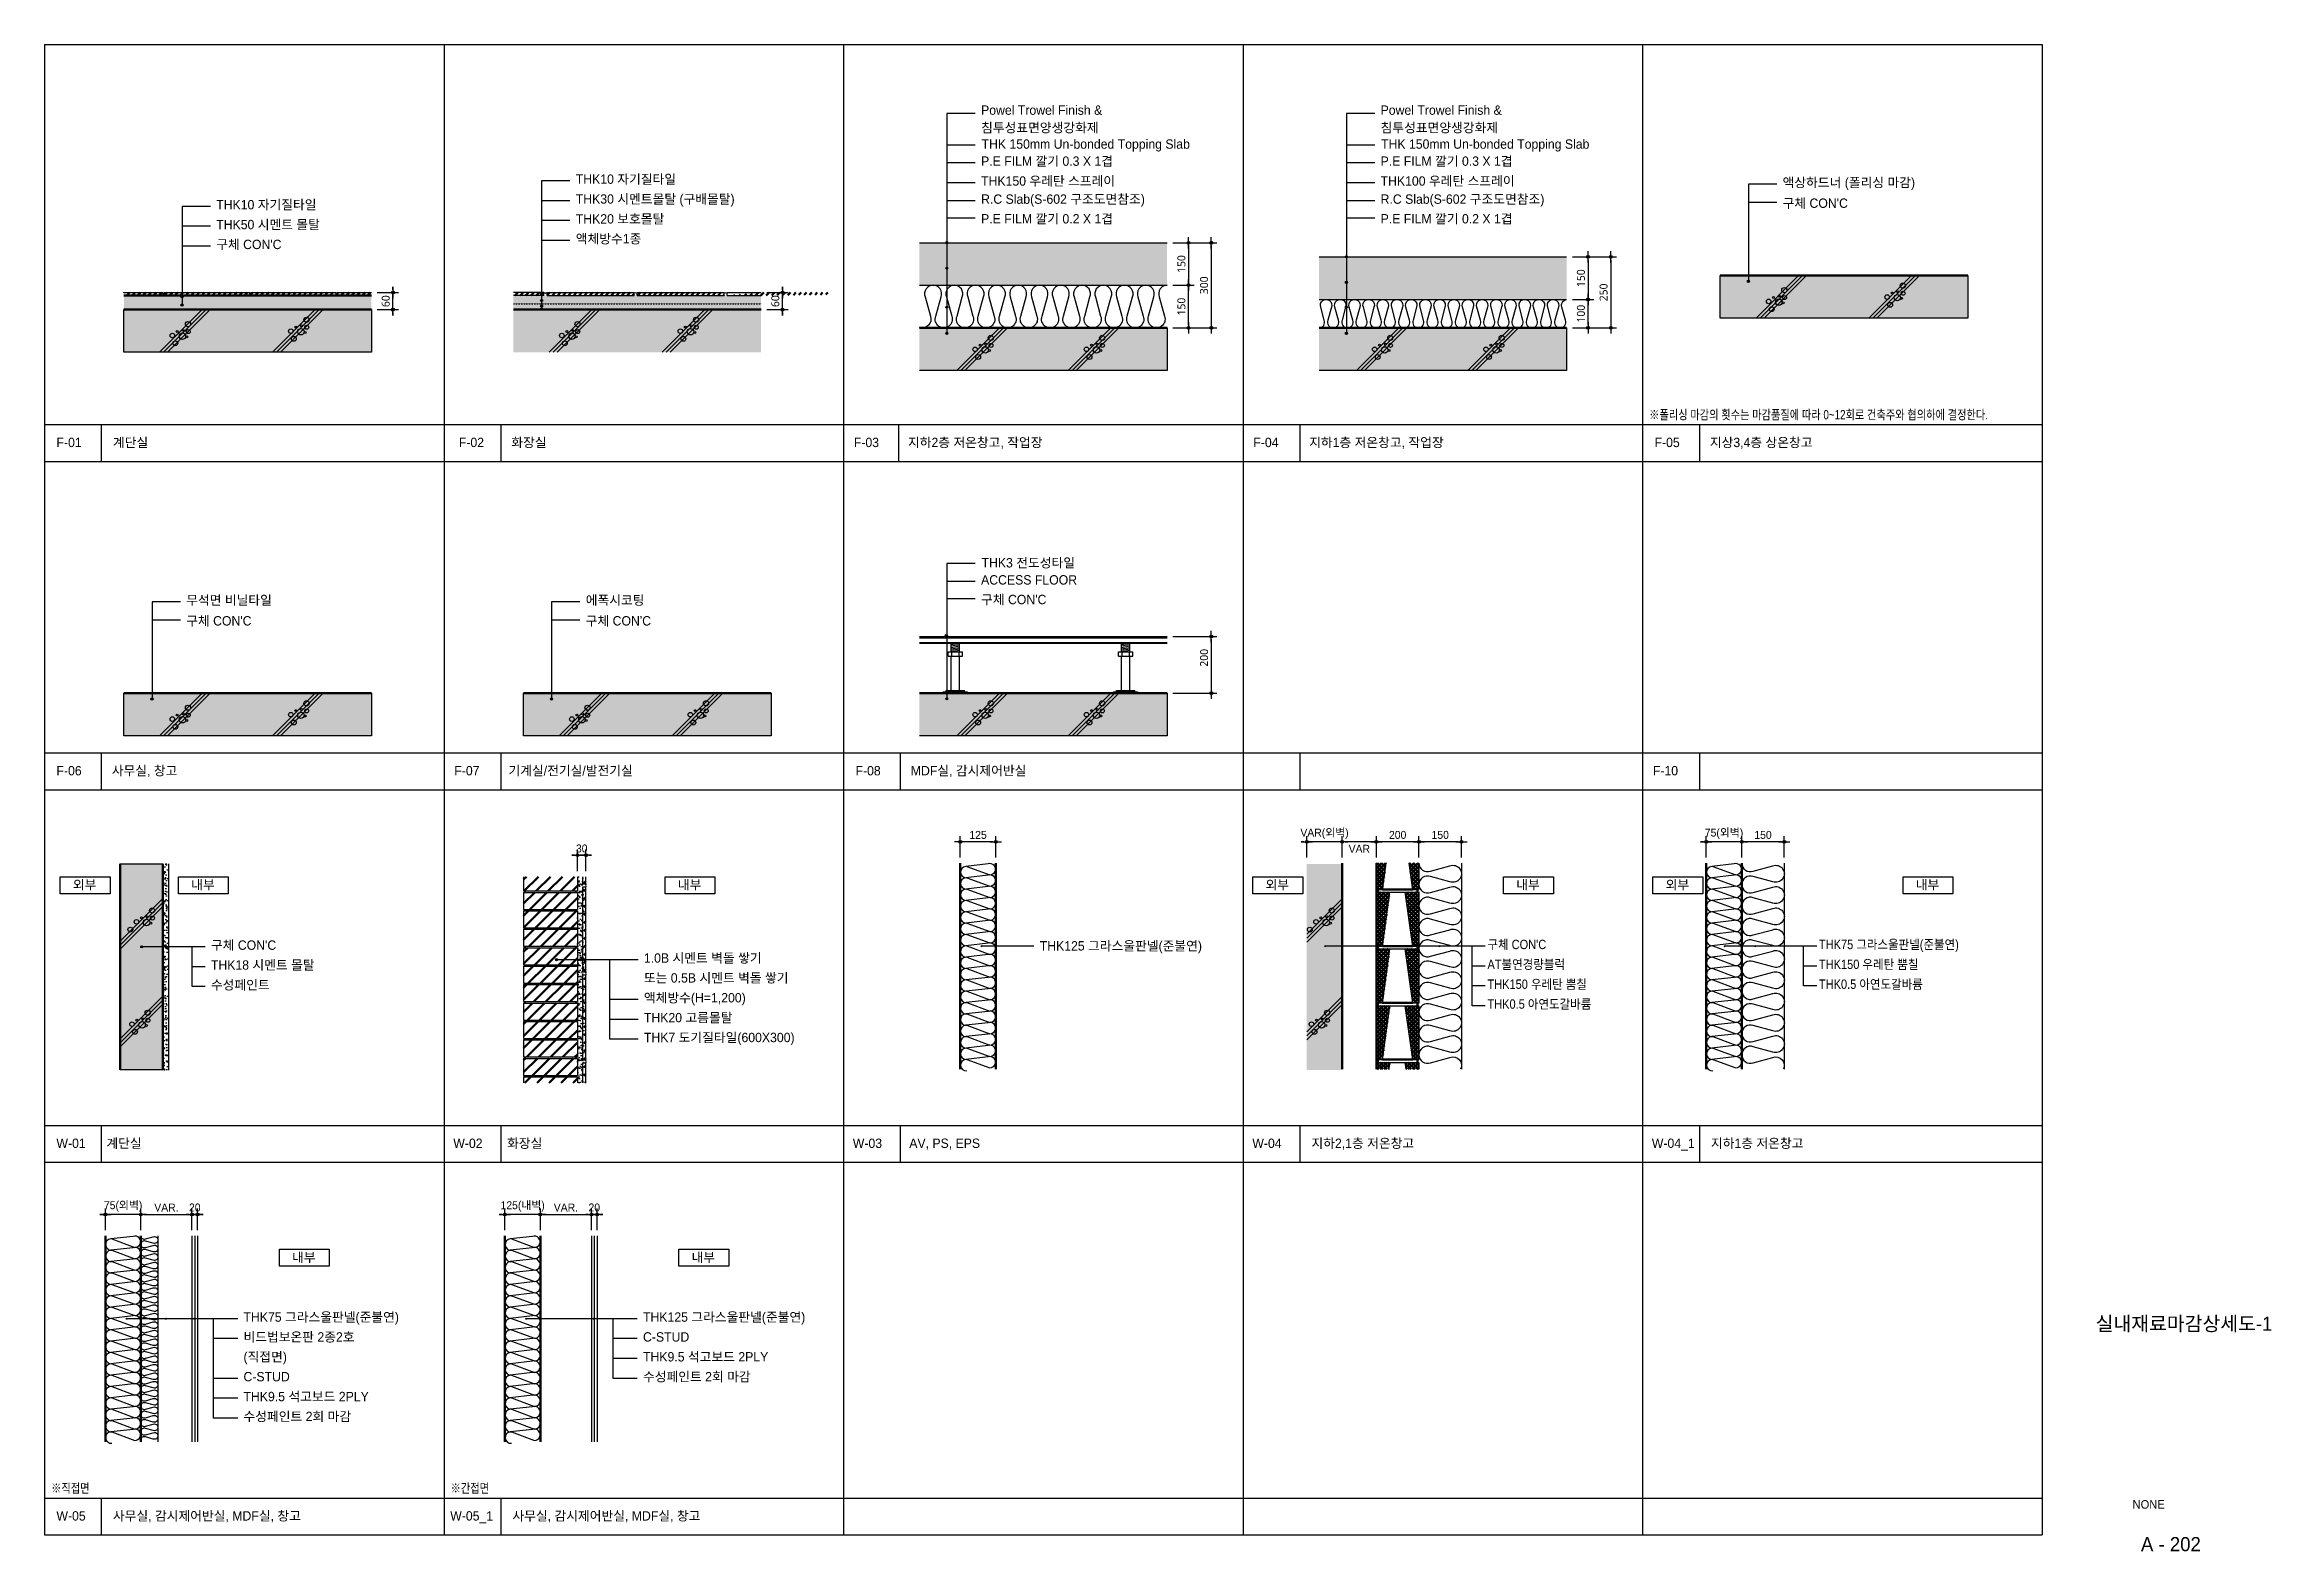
# Model space of a CAD drawing. Header units: millimetres. Extents: x 759136 to 783884, y -498149 to -492840.
# Drawn here: x 767636 to 775484, y -498149 to -492840 of the extents above; entities that cross this region are included whole.
import ezdxf
from ezdxf.enums import TextEntityAlignment as Align

# ---------------------------------------------------------------- set-up
doc = ezdxf.new("R2010")
doc.units = ezdxf.units.MM
doc.linetypes.add('HIDDEN', pattern=[2, 1, -1])
doc.layers.get('DEFPOINTS').update_dxf_attribs({"lineweight": 13})
for name, color, linetype in [('3TEX', 3, 'Continuous'), ('4A.TEC FORM-TEXT', 3, 'Continuous'), ('4A.TEC TEXT 2', 3, 'Continuous'), ('4ETC', 4, 'Continuous'), ('7SYM', 7, 'Continuous'), ('9', 7, 'Continuous'), ('A-HAT-253', 253, 'Continuous'), ('COLM', 2, 'Continuous'), ('DETL', 6, 'Continuous'), ('DIM', 8, 'Continuous'), ('ELE', 4, 'Continuous'), ('ETC', 8, 'Continuous'), ('FIN', 6, 'Continuous'), ('FIN1', 8, 'Continuous'), ('HAT', 5, 'Continuous'), ('HAT9', 9, 'Continuous'), ('S2', 253, 'Continuous'), ('SY', 1, 'Continuous'), ('TEXT', 7, 'Continuous'), ('WAL', 3, 'Continuous')]:
    doc.layers.add(name, color=color, linetype=linetype)
doc.layers.add('보조선', color=155, linetype='Continuous', plot=False)
doc.styles.add('1', font='')
doc.styles.add('나눔고딕', font='')
doc.styles.add('돋움', font='')
doc.styles.add('울릉도L', font='')
doc.styles.get('1').set_extended_font_data('Dotum')
doc.styles.get('나눔고딕').set_extended_font_data('Dotum')
doc.styles.get('돋움').set_extended_font_data('Dotum')
doc.styles.get('울릉도L').set_extended_font_data('NanumGothic')
doc.dimstyles.new('SAMOO-3', dxfattribs={"dimscale": 200, "dimtxt": 3.5, "dimasz": 1, "dimexe": 2, "dimexo": 2, "dimgap": 1, "dimtad": 1, "dimdec": 0, "dimlunit": 6, "dimtxsty": '나눔고딕', "dimblk": 'dimdot', "dimcen": 2.5, "dimdle": 1.5, "dimclrt": 2, "dimazin": 0, "dimtfac": 1, "dimtdec": 0, "dimtix": 1, "dimtmove": 2, "dimatfit": 3, "dimfxl": 1, "dimtvp": 1, "dimtolj": 1, "dimtzin": 0, "dimarcsym": 0})
pattern_1 = [(45, (-17008227.869, -825383.398), (-9.428090416, 9.428090416), [])]
pattern_2 = [(45, (-17004039.501, -824070.66), (-9.428090416, 9.428090416), [])]
pattern_3 = [(45, (-17004038.872, -824070.66), (-9.428090416, 9.428090416), [])]

msp = doc.modelspace()

# ---------------------------------------------------------------- texts
at = {"layer": '3TEX', "style": '1'}
for s, p in [('외부', (767735.8, -495816.6)), ('내부', (768152.5, -495816.6)), ('내부', (769867.7, -495816.6)), ('외부', (771939.1, -495816.6)), ('내부', (772822.5, -495816.6)), ('외부', (773349.1, -495816.6)), ('내부', (774230.5, -495816.6)), ('내부', (768508.1, -497129.4)), ('내부', (769916.1, -497129.4))]:
    msp.add_text(s, height=33, dxfattribs=at).set_placement(p)
at = {"layer": '4A.TEC FORM-TEXT', "style": '돋움'}
msp.add_text('A - 202', height=50, dxfattribs=at).set_placement((775129.6, -498148.2), align=Align.CENTER)
at = {"layer": '4A.TEC TEXT 2', "style": '나눔고딕'}
for s, height, p in [('실내재료마감상세도-1', 50, (775175.8, -497371.5)), ('NONE', 30, (775051.2, -497998.2))]:
    msp.add_text(s, height=height, dxfattribs=at).set_placement(p, align=Align.CENTER)
at = {"layer": 'TEXT', "style": '1'}
for s, p in [('Powel Trowel Finish &', (770936.4, -493087.2)), ('Powel Trowel Finish &', (772344.4, -493087.2)), ('THK 150mm Un-bonded Topping Slab', (770938, -493206.8)), ('침투성표면양생강화제', (770936.4, -493149.1)), ('THK 150mm Un-bonded Topping Slab', (772346, -493206.8)), ('침투성표면양생강화제', (772344.4, -493149.1)), ('P.E FILM 깔기 0.3 X 1겹', (770936.4, -493267)), ('P.E FILM 깔기 0.3 X 1겹', (772344.4, -493267)), ('THK10 자기질타일', (769508, -493330.4)), ('THK150 우레탄 스프레이', (770936.4, -493337)), ('THK100 우레탄 스프레이', (772344.4, -493337)), ('액상하드너 (폴리싱 마감)', (773761.1, -493342.2)), ('THK10 자기질타일', (768240.8, -493420.4)), ('THK30 시멘트몰탈 (구배몰탈)', (769508, -493400.4)), ('R.C Slab(S-602 구조도면참조)', (770936.4, -493400.8)), ('R.C Slab(S-602 구조도면참조)', (772344.4, -493400.8)), ("구체 CON'C", (773761.1, -493415.1)), ('THK50 시멘트 몰탈', (768240.8, -493490.4)), ('THK20 보호몰탈', (769508, -493470.4)), ('P.E FILM 깔기 0.2 X 1겹', (770936.4, -493470.1)), ('P.E FILM 깔기 0.2 X 1겹', (772344.4, -493470.1)), ("구체 CON'C", (768240.8, -493560.4)), ('액체방수1종', (769508, -493540.4)), ('F-01', (767677.8, -494258)), ('계단실', (767876.7, -494258)), ('F-02', (769095.8, -494258)), ('화장실', (769280.7, -494258)), ('F-03', (770487.9, -494258)), ('지하2층 저온창고, 작업장', (770678.7, -494258)), ('F-04', (771895.9, -494258)), ('지하1층 저온창고, 작업장', (772092.6, -494258)), ('F-05', (773309.8, -494258)), ('지상3,4층 상온창고', (773504.7, -494258)), ('THK3 전도성타일', (770938, -494682.1)), ('ACCESS FLOOR', (770936.4, -494742.3)), ('무석면 비닐타일', (768135, -494813.7)), ('에폭시코팅', (769543, -494813.7)), ("구체 CON'C", (770936.4, -494811.5)), ("구체 CON'C", (768135, -494886.6)), ("구체 CON'C", (769543, -494886.6)), ('F-06', (767677.8, -495414.6)), ('사무실, 창고', (767872.7, -495414.6)), ('F-07', (769079.9, -495414.6)), ('기계실/전기실/발전기실', (769270.7, -495414.6)), ('F-08', (770493.8, -495414.6)), ('MDF실, 감시제어반실', (770688.7, -495414.6)), ('F-10', (773303.9, -495414.6)), ("구체 CON'C ", (768222.1, -496029.2)), ('THK125 그라스울판넬(준불연)', (771143.1, -496031.7)), ('THK18 시멘트 몰탈', (768222.1, -496099.2)), ('1.0B 시멘트 벽돌 쌓기', (769748.1, -496074.6)), ('수성페인트', (768222.1, -496169.2)), ('또는 0.5B 시멘트 벽돌 쌓기', (769748.1, -496144.6)), ('THK20 고름몰탈', (769748.1, -496284.6)), ('액체방수(H=1,200)', (769748.1, -496214.6)), ('THK7 도기질타일(600X300)', (769748.1, -496354.6)), ('W-01', (767677.6, -496727.3)), ('계단실', (767853.7, -496727.3)), ('W-02', (769076.3, -496727.3)), ('화장실', (769265.7, -496727.3)), ('W-03', (770484.3, -496727.3)), ('AV, PS, EPS', (770683.3, -496727.3)), ('W-04', (771892.3, -496727.3)), ('지하2,1층 저온창고', (772100.7, -496727.3)), ('W-04_1', (773300.3, -496727.3)), ('지하1층 저온창고', (773508.7, -496727.3)), ('THK75 그라스울판넬(준불연)', (768336.9, -497339.6)), ('THK125 그라스울판넬(준불연)', (769744.9, -497339.6)), ('비드법보온판 2종2호', (768336.9, -497409.6)), ('C-STUD', (769744.9, -497409.6)), ('(직접면)', (768336.9, -497479.6)), ('THK9.5 석고보드 2PLY', (769744.9, -497479.6)), ('THK9.5 석고보드 2PLY', (768336.9, -497619.6)), ('C-STUD', (768336.9, -497549.6)), ('수성페인트 2회 마감', (769744.9, -497549.6)), ('수성페인트 2회 마감', (768336.9, -497689.6)), ('W-05', (767677.6, -498040.1)), ('사무실, 감시제어반실, MDF실, 창고', (767876.7, -498040.1)), ('W-05_1', (769065.5, -498040.1)), ('사무실, 감시제어반실, MDF실, 창고', (769284.7, -498040.1))]:
    msp.add_text(s, height=33, dxfattribs=at).set_placement(p)
for s, width, p in [('※폴리싱 마감의 횟수는 마감품질에 따라 0~12회로 건축주와 협의하에 결정한다.', 0.8, (773291, -494160.2)), ("구체 CON'C ", 0.9, (772720.9, -496026.8)), ('THK75 그라스울판넬(준불연)', 0.9, (773889.2, -496026.8)), ('AT불연경량블럭', 0.9, (772720.9, -496096.8)), ('THK150 우레탄 뿜칠', 0.9, (773889.2, -496096.8)), ('THK150 우레탄 뿜칠', 0.9, (772720.9, -496166.8)), ('THK0.5 아연도갈바륨', 0.9, (773889.2, -496166.8)), ('THK0.5 아연도갈바륨', 0.9, (772720.9, -496236.8)), ('※직접면', 0.8, (767659, -497942.3)), ('※간접면', 0.8, (769067, -497942.3))]:
    msp.add_text(s, height=33, dxfattribs=dict(at, width=width)).set_placement(p)

# ---------------------------------------------------------------- blocks, each defined once
blk = doc.blocks.new('dimdot')
blk.add_line((-2, 0), (2, 0))
blk.add_circle((0, 0), 0.5)
blk = doc.blocks.new('*D31')
at = {"layer": 'DEFPOINTS', "color": 0}
for p in [(770863.2, -495648.5), (770863.2, -495724), (770988.2, -495724)]:
    blk.add_point(p, dxfattribs=at)
at = {"layer": 'DIM', "color": 0, "lineweight": -2}
for p, q in [((770863.2, -495704), (770863.2, -495628.5)), ((770978.2, -495648.5), (770873.2, -495648.5)), ((770988.2, -495704), (770988.2, -495628.5))]:
    blk.add_line(p, q, dxfattribs=at)
at = {"layer": 'DIM', "color": 0, "lineweight": -2, "xscale": 10, "yscale": 10, "zscale": 10, "rotation": 180}
blk.add_blockref('dimdot', (770863.2, -495648.5), dxfattribs=at)
at = {"layer": 'DIM', "color": 0, "lineweight": -2, "xscale": 10, "yscale": 10, "zscale": 10}
blk.add_blockref('dimdot', (770988.2, -495648.5), dxfattribs=at)
at = {"layer": 'DIM', "color": 2, "insert": (770925.7, -495624.5), "char_height": 28, "attachment_point": 5, "style": '나눔고딕'}
blk.add_mtext('\\A1;125', dxfattribs=at)
blk = doc.blocks.new('insul2')
blk.add_lwpolyline([(0.199, 0.194), (0.439, 0.844, 1.172784), (0.127, 0.794), (0.199, 0.164, 0.995634), (0.519, 0.194)], format="xyb")
blk = doc.blocks.new('*D32')
at = {"layer": 'DEFPOINTS', "color": 0}
for p in [(769543.9, -495696.3), (769513.9, -495771.7), (769543.9, -495771.7)]:
    blk.add_point(p, dxfattribs=at)
at = {"layer": 'DIM', "color": 0, "lineweight": -2}
for p, q in [((769503.9, -495696.3), (769493.9, -495696.3)), ((769513.9, -495751.7), (769513.9, -495676.3)), ((769513.9, -495696.3), (769543.9, -495696.3)), ((769543.9, -495751.7), (769543.9, -495676.3)), ((769553.9, -495696.3), (769563.9, -495696.3))]:
    blk.add_line(p, q, dxfattribs=at)
at = {"layer": 'DIM', "color": 0, "lineweight": -2, "xscale": 10, "yscale": 10, "zscale": 10}
blk.add_blockref('dimdot', (769513.9, -495696.3), dxfattribs=at)
at = {"layer": 'DIM', "color": 0, "lineweight": -2, "xscale": 10, "yscale": 10, "zscale": 10, "rotation": 180}
blk.add_blockref('dimdot', (769543.9, -495696.3), dxfattribs=at)
at = {"layer": 'DIM', "color": 2, "insert": (769528.9, -495672.2), "char_height": 28, "attachment_point": 5, "style": '나눔고딕'}
blk.add_mtext('\\A1;30', dxfattribs=at)
blk = doc.blocks.new('*D34')
at = {"layer": 'DEFPOINTS', "color": 0}
for p in [(768788, -493713.8), (768863.5, -493713.8), (768788, -493773.8)]:
    blk.add_point(p, dxfattribs=at)
at = {"layer": 'DIM', "color": 0, "lineweight": -2}
for p, q in [((768808, -493713.8), (768883.5, -493713.8)), ((768863.5, -493703.8), (768863.5, -493693.8)), ((768863.5, -493773.8), (768863.5, -493713.8)), ((768808, -493773.8), (768883.5, -493773.8)), ((768863.5, -493783.8), (768863.5, -493793.8))]:
    blk.add_line(p, q, dxfattribs=at)
at = {"layer": 'DIM', "color": 0, "lineweight": -2, "xscale": 10, "yscale": 10, "zscale": 10}
for p, rotation in [((768863.5, -493713.8), 270), ((768863.5, -493773.8), 90)]:
    blk.add_blockref('dimdot', p, dxfattribs=dict(at, rotation=rotation))
at = {"layer": 'DIM', "color": 2, "insert": (768838.2, -493743.8), "char_height": 28, "attachment_point": 5, "rotation": 90, "style": '울릉도L'}
blk.add_mtext('\\A1;60', dxfattribs=at)
blk = doc.blocks.new('*D35')
at = {"layer": 'DEFPOINTS', "color": 0}
for p in [(770161, -493713.8), (770236.5, -493713.8), (770161, -493773.8)]:
    blk.add_point(p, dxfattribs=at)
at = {"layer": 'DIM', "color": 0, "lineweight": -2}
for p, q in [((770181, -493713.8), (770256.5, -493713.8)), ((770236.5, -493703.8), (770236.5, -493693.8)), ((770236.5, -493773.8), (770236.5, -493713.8)), ((770181, -493773.8), (770256.5, -493773.8)), ((770236.5, -493783.8), (770236.5, -493793.8))]:
    blk.add_line(p, q, dxfattribs=at)
at = {"layer": 'DIM', "color": 0, "lineweight": -2, "xscale": 10, "yscale": 10, "zscale": 10}
for p, rotation in [((770236.5, -493713.8), 270), ((770236.5, -493773.8), 90)]:
    blk.add_blockref('dimdot', p, dxfattribs=dict(at, rotation=rotation))
at = {"layer": 'DIM', "color": 2, "insert": (770211.2, -493743.8), "char_height": 28, "attachment_point": 5, "rotation": 90, "style": '울릉도L'}
blk.add_mtext('\\A1;60', dxfattribs=at)
blk = doc.blocks.new('*D36')
at = {"layer": 'DEFPOINTS', "color": 0}
for p in [(768155.2, -496961.2), (768155.2, -497036.7), (768175.2, -497036.7)]:
    blk.add_point(p, dxfattribs=at)
at = {"layer": 'DIM', "color": 0, "lineweight": -2}
for p, q in [((768155.2, -497016.7), (768155.2, -496941.2)), ((768175.2, -497016.7), (768175.2, -496941.2)), ((768145.2, -496961.2), (768135.2, -496961.2)), ((768175.2, -496961.2), (768155.2, -496961.2)), ((768185.2, -496961.2), (768195.2, -496961.2))]:
    blk.add_line(p, q, dxfattribs=at)
at = {"layer": 'DIM', "color": 0, "lineweight": -2, "xscale": 10, "yscale": 10, "zscale": 10}
blk.add_blockref('dimdot', (768155.2, -496961.2), dxfattribs=at)
at = {"layer": 'DIM', "color": 0, "lineweight": -2, "xscale": 10, "yscale": 10, "zscale": 10, "rotation": 180}
blk.add_blockref('dimdot', (768175.2, -496961.2), dxfattribs=at)
at = {"layer": 'DIM', "color": 2, "insert": (768165.2, -496937.2), "char_height": 28, "attachment_point": 5, "style": '나눔고딕'}
blk.add_mtext('\\A1;20', dxfattribs=at)
blk = doc.blocks.new('*D37')
at = {"layer": 'DEFPOINTS', "color": 0}
for p in [(768155.2, -496961.2), (767975.2, -497036.7), (768155.2, -497036.7)]:
    blk.add_point(p, dxfattribs=at)
at = {"layer": 'DIM', "color": 0, "lineweight": -2}
for p, q in [((767975.2, -497016.7), (767975.2, -496941.2)), ((768155.2, -497016.7), (768155.2, -496941.2)), ((767985.2, -496961.2), (768145.2, -496961.2))]:
    blk.add_line(p, q, dxfattribs=at)
at = {"layer": 'DIM', "color": 0, "lineweight": -2, "xscale": 10, "yscale": 10, "zscale": 10, "rotation": 180}
blk.add_blockref('dimdot', (767975.2, -496961.2), dxfattribs=at)
at = {"layer": 'DIM', "color": 0, "lineweight": -2, "xscale": 10, "yscale": 10, "zscale": 10}
blk.add_blockref('dimdot', (768155.2, -496961.2), dxfattribs=at)
at = {"layer": 'DIM', "color": 2, "insert": (768065.2, -496937.2), "char_height": 28, "attachment_point": 5, "style": '나눔고딕'}
blk.add_mtext('\\A1;VAR.', dxfattribs=at)
blk = doc.blocks.new('*D38')
at = {"layer": 'DEFPOINTS', "color": 0}
for p in [(767850.2, -496961.2), (767850.2, -497036.7), (767975.2, -497036.7)]:
    blk.add_point(p, dxfattribs=at)
at = {"layer": 'DIM', "color": 0, "lineweight": -2}
for p, q in [((767850.2, -497016.7), (767850.2, -496941.2)), ((767975.2, -497016.7), (767975.2, -496941.2)), ((767840.2, -496961.2), (767830.2, -496961.2)), ((767975.2, -496961.2), (767850.2, -496961.2)), ((767985.2, -496961.2), (767995.2, -496961.2))]:
    blk.add_line(p, q, dxfattribs=at)
at = {"layer": 'DIM', "color": 0, "lineweight": -2, "xscale": 10, "yscale": 10, "zscale": 10}
blk.add_blockref('dimdot', (767850.2, -496961.2), dxfattribs=at)
at = {"layer": 'DIM', "color": 0, "lineweight": -2, "xscale": 10, "yscale": 10, "zscale": 10, "rotation": 180}
blk.add_blockref('dimdot', (767975.2, -496961.2), dxfattribs=at)
at = {"layer": 'DIM', "color": 2, "insert": (767912.7, -496933.3), "char_height": 28, "attachment_point": 5, "style": '나눔고딕'}
blk.add_mtext('\\A1;75(외벽)', dxfattribs=at)
blk = doc.blocks.new('*D16')
at = {"layer": 'DEFPOINTS', "color": 0}
for p in [(769563.2, -496961.2), (769563.2, -497036.7), (769583.2, -497036.7)]:
    blk.add_point(p, dxfattribs=at)
at = {"layer": 'DIM', "color": 0, "lineweight": -2}
for p, q in [((769563.2, -497016.7), (769563.2, -496941.2)), ((769583.2, -497016.7), (769583.2, -496941.2)), ((769553.2, -496961.2), (769543.2, -496961.2)), ((769583.2, -496961.2), (769563.2, -496961.2)), ((769593.2, -496961.2), (769603.2, -496961.2))]:
    blk.add_line(p, q, dxfattribs=at)
at = {"layer": 'DIM', "color": 0, "lineweight": -2, "xscale": 10, "yscale": 10, "zscale": 10}
blk.add_blockref('dimdot', (769563.2, -496961.2), dxfattribs=at)
at = {"layer": 'DIM', "color": 0, "lineweight": -2, "xscale": 10, "yscale": 10, "zscale": 10, "rotation": 180}
blk.add_blockref('dimdot', (769583.2, -496961.2), dxfattribs=at)
at = {"layer": 'DIM', "color": 2, "insert": (769573.2, -496937.2), "char_height": 28, "attachment_point": 5, "style": '나눔고딕'}
blk.add_mtext('\\A1;20', dxfattribs=at)
blk = doc.blocks.new('*D17')
at = {"layer": 'DEFPOINTS', "color": 0}
for p in [(769563.2, -496961.2), (769383.2, -497036.7), (769563.2, -497036.7)]:
    blk.add_point(p, dxfattribs=at)
at = {"layer": 'DIM', "color": 0, "lineweight": -2}
for p, q in [((769383.2, -497016.7), (769383.2, -496941.2)), ((769563.2, -497016.7), (769563.2, -496941.2)), ((769393.2, -496961.2), (769553.2, -496961.2))]:
    blk.add_line(p, q, dxfattribs=at)
at = {"layer": 'DIM', "color": 0, "lineweight": -2, "xscale": 10, "yscale": 10, "zscale": 10, "rotation": 180}
blk.add_blockref('dimdot', (769383.2, -496961.2), dxfattribs=at)
at = {"layer": 'DIM', "color": 0, "lineweight": -2, "xscale": 10, "yscale": 10, "zscale": 10}
blk.add_blockref('dimdot', (769563.2, -496961.2), dxfattribs=at)
at = {"layer": 'DIM', "color": 2, "insert": (769473.2, -496937.2), "char_height": 28, "attachment_point": 5, "style": '나눔고딕'}
blk.add_mtext('\\A1;VAR.', dxfattribs=at)
blk = doc.blocks.new('*D18')
at = {"layer": 'DEFPOINTS', "color": 0}
for p in [(769258.2, -496961.2), (769258.2, -497036.7), (769383.2, -497036.7)]:
    blk.add_point(p, dxfattribs=at)
at = {"layer": 'DIM', "color": 0, "lineweight": -2}
for p, q in [((769258.2, -497016.7), (769258.2, -496941.2)), ((769383.2, -497016.7), (769383.2, -496941.2)), ((769248.2, -496961.2), (769238.2, -496961.2)), ((769383.2, -496961.2), (769258.2, -496961.2)), ((769393.2, -496961.2), (769403.2, -496961.2))]:
    blk.add_line(p, q, dxfattribs=at)
at = {"layer": 'DIM', "color": 0, "lineweight": -2, "xscale": 10, "yscale": 10, "zscale": 10}
blk.add_blockref('dimdot', (769258.2, -496961.2), dxfattribs=at)
at = {"layer": 'DIM', "color": 0, "lineweight": -2, "xscale": 10, "yscale": 10, "zscale": 10, "rotation": 180}
blk.add_blockref('dimdot', (769383.2, -496961.2), dxfattribs=at)
at = {"layer": 'DIM', "color": 2, "insert": (769320.7, -496933.3), "char_height": 28, "attachment_point": 5, "style": '나눔고딕'}
blk.add_mtext('\\A1;125(내벽)', dxfattribs=at)
blk = doc.blocks.new('*D19')
at = {"layer": 'DEFPOINTS', "color": 0}
for p in [(771592.1, -493537.9), (771592.1, -493687.9), (771667.6, -493687.9)]:
    blk.add_point(p, dxfattribs=at)
at = {"layer": 'DIM', "color": 0, "lineweight": -2}
for p, q in [((771612.1, -493537.9), (771687.6, -493537.9)), ((771667.6, -493547.9), (771667.6, -493677.9)), ((771612.1, -493687.9), (771687.6, -493687.9))]:
    blk.add_line(p, q, dxfattribs=at)
at = {"layer": 'DIM', "color": 0, "lineweight": -2, "xscale": 10, "yscale": 10, "zscale": 10}
for p, rotation in [((771667.6, -493537.9), 90), ((771667.6, -493687.9), 270)]:
    blk.add_blockref('dimdot', p, dxfattribs=dict(at, rotation=rotation))
at = {"layer": 'DIM', "color": 2, "insert": (771642.4, -493612.9), "char_height": 28, "attachment_point": 5, "rotation": 90, "style": '울릉도L'}
blk.add_mtext('\\A1;150', dxfattribs=at)
blk = doc.blocks.new('*D20')
at = {"layer": 'DEFPOINTS', "color": 0}
for p in [(771592.1, -493687.9), (771667.6, -493687.9), (771592.1, -493837.9)]:
    blk.add_point(p, dxfattribs=at)
at = {"layer": 'DIM', "color": 0, "lineweight": -2}
for p, q in [((771612.1, -493687.9), (771687.6, -493687.9)), ((771667.6, -493827.9), (771667.6, -493697.9)), ((771612.1, -493837.9), (771687.6, -493837.9))]:
    blk.add_line(p, q, dxfattribs=at)
at = {"layer": 'DIM', "color": 0, "lineweight": -2, "xscale": 10, "yscale": 10, "zscale": 10}
for p, rotation in [((771667.6, -493687.9), 90), ((771667.6, -493837.9), 270)]:
    blk.add_blockref('dimdot', p, dxfattribs=dict(at, rotation=rotation))
at = {"layer": 'DIM', "color": 2, "insert": (771642.4, -493762.9), "char_height": 28, "attachment_point": 5, "rotation": 90, "style": '울릉도L'}
blk.add_mtext('\\A1;150', dxfattribs=at)
blk = doc.blocks.new('*D21')
at = {"layer": 'DEFPOINTS', "color": 0}
for p in [(771592.1, -493537.9), (771592.1, -493837.9), (771747.6, -493837.9)]:
    blk.add_point(p, dxfattribs=at)
at = {"layer": 'DIM', "color": 0, "lineweight": -2}
for p, q in [((771612.1, -493537.9), (771767.6, -493537.9)), ((771747.6, -493547.9), (771747.6, -493827.9)), ((771612.1, -493837.9), (771767.6, -493837.9))]:
    blk.add_line(p, q, dxfattribs=at)
at = {"layer": 'DIM', "color": 0, "lineweight": -2, "xscale": 10, "yscale": 10, "zscale": 10}
for p, rotation in [((771747.6, -493537.9), 90), ((771747.6, -493837.9), 270)]:
    blk.add_blockref('dimdot', p, dxfattribs=dict(at, rotation=rotation))
at = {"layer": 'DIM', "color": 2, "insert": (771722.3, -493687.9), "char_height": 28, "attachment_point": 5, "rotation": 90, "style": '울릉도L'}
blk.add_mtext('\\A1;300', dxfattribs=at)
blk = doc.blocks.new('*D22')
at = {"layer": 'DEFPOINTS', "color": 0}
for p in [(773000.1, -493587.9), (773000.1, -493737.9), (773075.6, -493737.9)]:
    blk.add_point(p, dxfattribs=at)
at = {"layer": 'DIM', "color": 0, "lineweight": -2}
for p, q in [((773020.1, -493587.9), (773095.6, -493587.9)), ((773075.6, -493597.9), (773075.6, -493727.9)), ((773020.1, -493737.9), (773095.6, -493737.9))]:
    blk.add_line(p, q, dxfattribs=at)
at = {"layer": 'DIM', "color": 0, "lineweight": -2, "xscale": 10, "yscale": 10, "zscale": 10}
for p, rotation in [((773075.6, -493587.9), 90), ((773075.6, -493737.9), 270)]:
    blk.add_blockref('dimdot', p, dxfattribs=dict(at, rotation=rotation))
at = {"layer": 'DIM', "color": 2, "insert": (773050.4, -493662.9), "char_height": 28, "attachment_point": 5, "rotation": 90, "style": '울릉도L'}
blk.add_mtext('\\A1;150', dxfattribs=at)
blk = doc.blocks.new('*D23')
at = {"layer": 'DEFPOINTS', "color": 0}
for p in [(773000.1, -493737.9), (773075.6, -493737.9), (773000.1, -493837.9)]:
    blk.add_point(p, dxfattribs=at)
at = {"layer": 'DIM', "color": 0, "lineweight": -2}
for p, q in [((773020.1, -493737.9), (773095.6, -493737.9)), ((773075.6, -493827.9), (773075.6, -493747.9)), ((773020.1, -493837.9), (773095.6, -493837.9))]:
    blk.add_line(p, q, dxfattribs=at)
at = {"layer": 'DIM', "color": 0, "lineweight": -2, "xscale": 10, "yscale": 10, "zscale": 10}
for p, rotation in [((773075.6, -493737.9), 90), ((773075.6, -493837.9), 270)]:
    blk.add_blockref('dimdot', p, dxfattribs=dict(at, rotation=rotation))
at = {"layer": 'DIM', "color": 2, "insert": (773050.5, -493787.9), "char_height": 28, "attachment_point": 5, "rotation": 90, "style": '울릉도L'}
blk.add_mtext('\\A1;100', dxfattribs=at)
blk = doc.blocks.new('*D24')
at = {"layer": 'DEFPOINTS', "color": 0}
for p in [(773000.1, -493587.9), (773000.1, -493837.9), (773155.6, -493837.9)]:
    blk.add_point(p, dxfattribs=at)
at = {"layer": 'DIM', "color": 0, "lineweight": -2}
for p, q in [((773020.1, -493587.9), (773175.6, -493587.9)), ((773155.6, -493597.9), (773155.6, -493827.9)), ((773020.1, -493837.9), (773175.6, -493837.9))]:
    blk.add_line(p, q, dxfattribs=at)
at = {"layer": 'DIM', "color": 0, "lineweight": -2, "xscale": 10, "yscale": 10, "zscale": 10}
for p, rotation in [((773155.6, -493587.9), 90), ((773155.6, -493837.9), 270)]:
    blk.add_blockref('dimdot', p, dxfattribs=dict(at, rotation=rotation))
at = {"layer": 'DIM', "color": 2, "insert": (773130.4, -493712.9), "char_height": 28, "attachment_point": 5, "rotation": 90, "style": '울릉도L'}
blk.add_mtext('\\A1;250', dxfattribs=at)
blk = doc.blocks.new('*D25')
at = {"layer": 'DEFPOINTS', "color": 0}
for p in [(773617.2, -495648.5), (773617.2, -495724), (773767.2, -495724)]:
    blk.add_point(p, dxfattribs=at)
at = {"layer": 'DIM', "color": 0, "lineweight": -2}
for p, q in [((773617.2, -495704), (773617.2, -495628.5)), ((773757.2, -495648.5), (773627.2, -495648.5)), ((773767.2, -495704), (773767.2, -495628.5))]:
    blk.add_line(p, q, dxfattribs=at)
at = {"layer": 'DIM', "color": 0, "lineweight": -2, "xscale": 10, "yscale": 10, "zscale": 10, "rotation": 180}
blk.add_blockref('dimdot', (773617.2, -495648.5), dxfattribs=at)
at = {"layer": 'DIM', "color": 0, "lineweight": -2, "xscale": 10, "yscale": 10, "zscale": 10}
blk.add_blockref('dimdot', (773767.2, -495648.5), dxfattribs=at)
at = {"layer": 'DIM', "color": 2, "insert": (773692.2, -495624.5), "char_height": 28, "attachment_point": 5, "style": '나눔고딕'}
blk.add_mtext('\\A1;150', dxfattribs=at)
blk = doc.blocks.new('*D26')
at = {"layer": 'DEFPOINTS', "color": 0}
for p in [(773492.2, -495648.5), (773492.2, -495724), (773617.2, -495724)]:
    blk.add_point(p, dxfattribs=at)
at = {"layer": 'DIM', "color": 0, "lineweight": -2}
for p, q in [((773482.2, -495648.5), (773472.2, -495648.5)), ((773492.2, -495704), (773492.2, -495628.5)), ((773617.2, -495648.5), (773492.2, -495648.5)), ((773617.2, -495704), (773617.2, -495628.5)), ((773627.2, -495648.5), (773637.2, -495648.5))]:
    blk.add_line(p, q, dxfattribs=at)
at = {"layer": 'DIM', "color": 0, "lineweight": -2, "xscale": 10, "yscale": 10, "zscale": 10}
blk.add_blockref('dimdot', (773492.2, -495648.5), dxfattribs=at)
at = {"layer": 'DIM', "color": 0, "lineweight": -2, "xscale": 10, "yscale": 10, "zscale": 10, "rotation": 180}
blk.add_blockref('dimdot', (773617.2, -495648.5), dxfattribs=at)
at = {"layer": 'DIM', "color": 2, "insert": (773554.7, -495620.5), "char_height": 28, "attachment_point": 5, "style": '나눔고딕'}
blk.add_mtext('\\A1;75(외벽)', dxfattribs=at)
blk = doc.blocks.new('*D41')
at = {"layer": 'DEFPOINTS', "color": 0}
for p in [(771592.1, -494925.3), (771592.1, -495125.3), (771747.6, -495125.3)]:
    blk.add_point(p, dxfattribs=at)
at = {"layer": 'DIM', "color": 0, "lineweight": -2}
for p, q in [((771612.1, -494925.3), (771767.6, -494925.3)), ((771747.6, -494935.3), (771747.6, -495115.3)), ((771612.1, -495125.3), (771767.6, -495125.3))]:
    blk.add_line(p, q, dxfattribs=at)
at = {"layer": 'DIM', "color": 0, "lineweight": -2, "xscale": 10, "yscale": 10, "zscale": 10}
for p, rotation in [((771747.6, -494925.3), 90), ((771747.6, -495125.3), 270)]:
    blk.add_blockref('dimdot', p, dxfattribs=dict(at, rotation=rotation))
at = {"layer": 'DIM', "color": 2, "insert": (771722.4, -495000.3), "char_height": 28, "attachment_point": 5, "rotation": 90, "style": '울릉도L'}
blk.add_mtext('\\A1;200', dxfattribs=at)
blk = doc.blocks.new('*D42')
at = {"layer": 'DEFPOINTS', "color": 0}
for p in [(772479.5, -495648.5), (772479.5, -495724), (772629.5, -495724)]:
    blk.add_point(p, dxfattribs=at)
at = {"layer": 'DIM', "color": 0, "lineweight": -2}
for p, q in [((772479.5, -495704), (772479.5, -495628.5)), ((772619.5, -495648.5), (772489.5, -495648.5)), ((772629.5, -495704), (772629.5, -495628.5))]:
    blk.add_line(p, q, dxfattribs=at)
at = {"layer": 'DIM', "color": 0, "lineweight": -2, "xscale": 10, "yscale": 10, "zscale": 10, "rotation": 180}
blk.add_blockref('dimdot', (772479.5, -495648.5), dxfattribs=at)
at = {"layer": 'DIM', "color": 0, "lineweight": -2, "xscale": 10, "yscale": 10, "zscale": 10}
blk.add_blockref('dimdot', (772629.5, -495648.5), dxfattribs=at)
at = {"layer": 'DIM', "color": 2, "insert": (772554.5, -495624.5), "char_height": 28, "attachment_point": 5, "style": '나눔고딕'}
blk.add_mtext('\\A1;150', dxfattribs=at)
blk = doc.blocks.new('*D43')
at = {"layer": 'DEFPOINTS', "color": 0}
for p in [(772329.5, -495648.5), (772329.5, -495724), (772479.5, -495724)]:
    blk.add_point(p, dxfattribs=at)
at = {"layer": 'DIM', "color": 0, "lineweight": -2}
for p, q in [((772329.5, -495704), (772329.5, -495628.5)), ((772469.5, -495648.5), (772339.5, -495648.5)), ((772479.5, -495704), (772479.5, -495628.5))]:
    blk.add_line(p, q, dxfattribs=at)
at = {"layer": 'DIM', "color": 0, "lineweight": -2, "xscale": 10, "yscale": 10, "zscale": 10, "rotation": 180}
blk.add_blockref('dimdot', (772329.5, -495648.5), dxfattribs=at)
at = {"layer": 'DIM', "color": 0, "lineweight": -2, "xscale": 10, "yscale": 10, "zscale": 10}
blk.add_blockref('dimdot', (772479.5, -495648.5), dxfattribs=at)
at = {"layer": 'DIM', "color": 2, "insert": (772404.5, -495624.5), "char_height": 28, "attachment_point": 5, "style": '나눔고딕'}
blk.add_mtext('\\A1;200', dxfattribs=at)
blk = doc.blocks.new('*D44')
at = {"layer": 'DEFPOINTS', "color": 0}
for p in [(772084.2, -495648.5), (772084.2, -495724), (772209.2, -495724)]:
    blk.add_point(p, dxfattribs=at)
at = {"layer": 'DIM', "color": 0, "lineweight": -2}
for p, q in [((772074.2, -495648.5), (772064.2, -495648.5)), ((772084.2, -495704), (772084.2, -495628.5)), ((772209.2, -495648.5), (772084.2, -495648.5)), ((772209.2, -495704), (772209.2, -495628.5)), ((772219.2, -495648.5), (772229.2, -495648.5))]:
    blk.add_line(p, q, dxfattribs=at)
at = {"layer": 'DIM', "color": 0, "lineweight": -2, "xscale": 10, "yscale": 10, "zscale": 10}
blk.add_blockref('dimdot', (772084.2, -495648.5), dxfattribs=at)
at = {"layer": 'DIM', "color": 0, "lineweight": -2, "xscale": 10, "yscale": 10, "zscale": 10, "rotation": 180}
blk.add_blockref('dimdot', (772209.2, -495648.5), dxfattribs=at)
at = {"layer": 'DIM', "color": 2, "insert": (772146.7, -495620.5), "char_height": 28, "attachment_point": 5, "style": '나눔고딕'}
blk.add_mtext('\\A1;VAR(외벽)', dxfattribs=at)
blk = doc.blocks.new('*D45')
at = {"layer": 'DEFPOINTS', "color": 0}
for p in [(772209.2, -495648.5), (772209.2, -495724), (772329.5, -495724)]:
    blk.add_point(p, dxfattribs=at)
at = {"layer": 'DIM', "color": 0, "lineweight": -2}
for p, q in [((772209.2, -495704), (772209.2, -495628.5)), ((772319.5, -495648.5), (772219.2, -495648.5)), ((772329.5, -495704), (772329.5, -495628.5))]:
    blk.add_line(p, q, dxfattribs=at)
at = {"layer": 'DIM', "color": 0, "lineweight": -2, "xscale": 10, "yscale": 10, "zscale": 10, "rotation": 180}
blk.add_blockref('dimdot', (772209.2, -495648.5), dxfattribs=at)
at = {"layer": 'DIM', "color": 0, "lineweight": -2, "xscale": 10, "yscale": 10, "zscale": 10}
blk.add_blockref('dimdot', (772329.5, -495648.5), dxfattribs=at)
at = {"layer": 'DIM', "color": 2, "insert": (772269.4, -495673.3), "char_height": 28, "attachment_point": 5, "style": '나눔고딕'}
blk.add_mtext('\\A1;VAR', dxfattribs=at)

# ---------------------------------------------------------------- dimensions: what is measured, and where the dimension line sits
at = {"layer": 'DIM'}
for base, p1, p2, angle, override, picture, middle in [((771667.6, -493687.9), (771592.1, -493537.9), (771592.1, -493687.9), 270, {"dimscale": 10, "dimtxt": 2.8, "dimtxsty": '울릉도L', "dimblk": 'dimdot'}, '*D19', (771642.4, -493612.9)), ((771747.6, -493837.9), (771592.1, -493537.9), (771592.1, -493837.9), 270, {"dimscale": 10, "dimtxt": 2.8, "dimtxsty": '울릉도L', "dimblk": 'dimdot'}, '*D21', (771722.3, -493687.9)), ((773075.6, -493737.9), (773000.1, -493587.9), (773000.1, -493737.9), 270, {"dimscale": 10, "dimtxt": 2.8, "dimtxsty": '울릉도L', "dimblk": 'dimdot'}, '*D22', (773050.4, -493662.9)), ((773155.6, -493837.9), (773000.1, -493587.9), (773000.1, -493837.9), 270, {"dimscale": 10, "dimtxt": 2.8, "dimtxsty": '울릉도L', "dimblk": 'dimdot'}, '*D24', (773130.4, -493712.9)), ((768863.5, -493713.8), (768788, -493773.8), (768788, -493713.8), 90, {"dimscale": 10, "dimtxt": 2.8, "dimtxsty": '울릉도L'}, '*D34', (768838.2, -493743.8)), ((770236.5, -493713.8), (770161, -493773.8), (770161, -493713.8), 90, {"dimscale": 10, "dimtxt": 2.8, "dimtxsty": '울릉도L'}, '*D35', (770211.2, -493743.8)), ((771667.6, -493687.9), (771592.1, -493837.9), (771592.1, -493687.9), 90, {"dimscale": 10, "dimtxt": 2.8, "dimtxsty": '울릉도L', "dimblk": 'dimdot'}, '*D20', (771642.4, -493762.9)), ((773075.6, -493737.9), (773000.1, -493837.9), (773000.1, -493737.9), 90, {"dimscale": 10, "dimtxt": 2.8, "dimtxsty": '울릉도L', "dimblk": 'dimdot'}, '*D23', (773050.5, -493787.9)), ((772479.5, -495648.5), (772629.5, -495724), (772479.5, -495724), 180, {"dimscale": 10, "dimtxt": 2.8}, '*D42', (772554.5, -495624.5)), ((773617.2, -495648.5), (773767.2, -495724), (773617.2, -495724), 180, {"dimscale": 10, "dimtxt": 2.8}, '*D25', (773692.2, -495624.5)), ((768155.2, -496961.2), (768175.2, -497036.7), (768155.2, -497036.7), 180, {"dimscale": 10, "dimtxt": 2.8}, '*D36', (768165.2, -496937.2)), ((769563.2, -496961.2), (769583.2, -497036.7), (769563.2, -497036.7), 180, {"dimscale": 10, "dimtxt": 2.8}, '*D16', (769573.2, -496937.2))]:
    dim = msp.add_linear_dim(base=base, p1=p1, p2=p2, angle=angle, dimstyle='SAMOO-3', override=override, dxfattribs=at)
    dim.commit()
    dim.dimension.update_dxf_attribs({"geometry": picture, "text_midpoint": middle})
dim = msp.add_linear_dim(base=(771747.6, -495125.3), p1=(771592.1, -494925.3), p2=(771592.1, -495125.3), angle=270, dimstyle='SAMOO-3', override={"dimscale": 10, "dimtxt": 2.8, "dimtxsty": '울릉도L', "dimblk": 'dimdot'}, dxfattribs=at)
dim.commit()
dim.dimension.update_dxf_attribs({"geometry": '*D41', "text_midpoint": (771722.4, -495000.3), "dimtype": 160})
for base, p1, p2, text, picture, middle in [((770863.2, -495648.5), (770988.2, -495724), (770863.2, -495724), '125', '*D31', (770925.7, -495624.5)), ((772084.2, -495648.5), (772209.2, -495724), (772084.2, -495724), 'VAR(외벽)', '*D44', (772146.7, -495620.5)), ((772329.5, -495648.5), (772479.5, -495724), (772329.5, -495724), '200', '*D43', (772404.5, -495624.5)), ((773492.2, -495648.5), (773617.2, -495724), (773492.2, -495724), '75(외벽)', '*D26', (773554.7, -495620.5)), ((767850.2, -496961.2), (767975.2, -497036.7), (767850.2, -497036.7), '75(외벽)', '*D38', (767912.7, -496933.3)), ((769258.2, -496961.2), (769383.2, -497036.7), (769258.2, -497036.7), '125(내벽)', '*D18', (769320.7, -496933.3))]:
    dim = msp.add_linear_dim(base=base, p1=p1, p2=p2, angle=180, text=text, dimstyle='SAMOO-3', override={"dimscale": 10, "dimtxt": 2.8, "dimtxsty": '나눔고딕'}, dxfattribs=at)
    dim.commit()
    dim.dimension.update_dxf_attribs({"geometry": picture, "text_midpoint": middle})
dim = msp.add_linear_dim(base=(769543.9, -495696.3), p1=(769513.9, -495771.7), p2=(769543.9, -495771.7), dimstyle='SAMOO-3', override={"dimscale": 10, "dimtxt": 2.8}, dxfattribs=at)
dim.commit()
dim.dimension.update_dxf_attribs({"geometry": '*D32', "text_midpoint": (769528.9, -495672.2)})
dim = msp.add_linear_dim(base=(772209.2, -495648.5), p1=(772329.5, -495724), p2=(772209.2, -495724), angle=180, text='VAR', dimstyle='SAMOO-3', override={"dimscale": 10, "dimtxt": 2.8, "dimtxsty": '나눔고딕'}, dxfattribs=at)
dim.commit()
dim.dimension.update_dxf_attribs({"geometry": '*D45', "text_midpoint": (772269.4, -495673.3), "dimtype": 160})
for base, p1, p2, picture, middle in [((768155.2, -496961.2), (767975.2, -497036.7), (768155.2, -497036.7), '*D37', (768065.2, -496937.2)), ((769563.2, -496961.2), (769383.2, -497036.7), (769563.2, -497036.7), '*D17', (769473.2, -496937.2))]:
    dim = msp.add_linear_dim(base=base, p1=p1, p2=p2, text='VAR.', dimstyle='SAMOO-3', override={"dimscale": 10, "dimtxt": 2.8, "dimtxsty": '나눔고딕'}, dxfattribs=at)
    dim.commit()
    dim.dimension.update_dxf_attribs({"geometry": picture, "text_midpoint": middle})

# ---------------------------------------------------------------- hatches: boundary and pattern name
at = {"layer": 'A-HAT-253'}
h = msp.add_hatch(dxfattribs=at)
h.set_pattern_fill('AR-CONC', color=256, scale=4.583333)
h.set_pattern_definition([(50, (779219.728, -498302.864), (32.874425, -2.87614), [3.4375, -37.8125]), (355, (779219.728, -498302.864), (-6.35944, 34.47547), [2.75, -30.25]), (100.45144, (779222.467, -498303.104), (26.51499, 31.59933), [2.92143, -32.13568]), (46.1842, (779219.728, -498293.697), (48.91523, -7.5863), [5.15625, -56.71875]), (96.63564, (779223.804, -498294.33), (42.83867, 44.6471), [4.38214, -48.20355]), (351.18416, (779219.73, -498293.697), (42.83867, 44.6471), [4.125, -45.375]), (21, (779224.31, -498295.99), (27.35824, -18.453366), [3.4375, -37.8125]), (326, (779224.31, -498295.99), (11.15195, 33.23604), [2.75, -30.25]), (71.45144, (779226.59, -498297.527), (38.51019, 14.78268), [2.92143, -32.13568]), (37.5, (779219.728, -498302.864), (0.557327, 15.257635), [0, -29.883333, 0, -30.708333, 0, -30.364583]), (7.5, (779219.728, -498302.864), (12.057354, 18.077203), [0, -17.508333, 0, -29.195833, 0, -11.572917]), (327.5, (779209.507, -498302.864), (24.466862, -1.033765), [0, -11.458333, 0, -35.75, 0, -47.4375]), (317.5, (779204.924, -498302.864), (26.729366, 4.588145), [0, -14.895833, 0, -23.741667, 0, -33.6875])])
h.paths.add_polyline_path([(770719.3, -493687.9), (770719.3, -493537.9), (771592.1, -493537.9), (771592.1, -493687.9)])
h = msp.add_hatch(dxfattribs=at)
h.set_pattern_fill('AR-CONC', color=256, scale=4.583333)
h.set_pattern_definition([(50, (780627.728, -498352.864), (32.874425, -2.87614), [3.4375, -37.8125]), (355, (780627.728, -498352.864), (-6.35944, 34.47547), [2.75, -30.25]), (100.45144, (780630.467, -498353.104), (26.51499, 31.59933), [2.92143, -32.13568]), (46.1842, (780627.728, -498343.697), (48.91523, -7.5863), [5.15625, -56.71875]), (96.63564, (780631.804, -498344.33), (42.83867, 44.6471), [4.38214, -48.20355]), (351.18416, (780627.73, -498343.697), (42.83867, 44.6471), [4.125, -45.375]), (21, (780632.31, -498345.99), (27.35824, -18.453366), [3.4375, -37.8125]), (326, (780632.31, -498345.99), (11.15195, 33.23604), [2.75, -30.25]), (71.45144, (780634.59, -498347.527), (38.51019, 14.78268), [2.92143, -32.13568]), (37.5, (780627.728, -498352.864), (0.557327, 15.257635), [0, -29.883333, 0, -30.708333, 0, -30.364583]), (7.5, (780627.728, -498352.864), (12.057354, 18.077203), [0, -17.508333, 0, -29.195833, 0, -11.572917]), (327.5, (780617.507, -498352.864), (24.466862, -1.033765), [0, -11.458333, 0, -35.75, 0, -47.4375]), (317.5, (780612.924, -498352.864), (26.729366, 4.588145), [0, -14.895833, 0, -23.741667, 0, -33.6875])])
h.paths.add_polyline_path([(772127.3, -493737.9), (772127.3, -493587.9), (773000.1, -493587.9), (773000.1, -493737.9)])
at = {"layer": 'FIN1'}
h = msp.add_hatch(dxfattribs=at)
h.set_pattern_fill('AR-SAND', color=256, scale=10, style=0)
h.set_pattern_definition([(37.5, (-17008170.676, -832031.241), (-0.629933581, 19.26823769), [0, -15.2, 0, -17, 0, -16.25]), (7.5, (-17008170.676, -832031.241), (17.697767053, 28.221460652), [0, -8.2, 0, -13.7, 0, -5.25]), (327.5, (-17008182.976, -832031.241), (31.141418618, 0.056590535), [0, -5, 0, -18, 0, -23.5]), (317.5, (-17008182.976, -832031.241), (30.061266046, 8.77675565), [0, -2.5, 0, -11.8, 0, -13.5])])
edge = h.paths.add_edge_path()
edge.add_line((767915.2, -493723.8), (768788, -493723.8))
edge.add_line((768788, -493723.8), (768787.3, -493773.8))
edge.add_line((768787.3, -493773.8), (767915.8, -493773.8))
edge.add_line((767915.8, -493773.8), (767915.2, -493703.8))
h = msp.add_hatch(dxfattribs=at)
h.set_pattern_fill('AR-SAND', color=256, scale=10, style=0)
h.set_pattern_definition([(37.5, (-17004141.68, -830889.146), (-0.629933581, 19.26823769), [0, -15.2, 0, -17, 0, -16.25]), (7.5, (-17004141.68, -830889.146), (17.697767053, 28.221460652), [0, -8.2, 0, -13.7, 0, -5.25]), (327.5, (-17004153.98, -830889.146), (31.141418618, 0.056590535), [0, -5, 0, -18, 0, -23.5]), (317.5, (-17004153.98, -830889.146), (30.061266046, 8.77675565), [0, -2.5, 0, -11.8, 0, -13.5])])
h.paths.add_polyline_path([(770161, -493723.8), (770161, -493773.8), (769288.2, -493773.8), (769288.2, -493723.8)])
h = msp.add_hatch(dxfattribs=at)
h.set_pattern_fill('AR-SAND', color=256, scale=10, style=0)
h.set_pattern_definition([(37.5, (-17009654.307, -832179.44), (-0.629933581, 19.26823769), [0, -15.2, 0, -17, 0, -16.25]), (7.5, (-17009654.307, -832179.44), (17.697767053, 28.221460652), [0, -8.2, 0, -13.7, 0, -5.25]), (327.5, (-17009666.607, -832179.44), (31.141418618, 0.056590535), [0, -5, 0, -18, 0, -23.5]), (317.5, (-17009666.607, -832179.44), (30.061266046, 8.77675565), [0, -2.5, 0, -11.8, 0, -13.5])])
h.paths.add_polyline_path([(768052.2, -495726.4), (768070.2, -495726.4), (768070.2, -496452.6), (768052.2, -496452.6)])
h = msp.add_hatch(dxfattribs=at)
h.set_pattern_fill('AR-SAND', color=256, scale=10, style=0)
h.set_pattern_definition([(37.5, (-17006901.852, -823949.294), (-0.629933581, 19.26823769), [0, -15.2, 0, -17, 0, -16.25]), (7.5, (-17006901.852, -823949.294), (17.697767053, 28.221460652), [0, -8.2, 0, -13.7, 0, -5.25]), (327.5, (-17006914.152, -823949.294), (31.141418618, 0.056590535), [0, -5, 0, -18, 0, -23.5]), (317.5, (-17006914.152, -823949.294), (30.061266046, 8.77675565), [0, -2.5, 0, -11.8, 0, -13.5])])
h.paths.add_polyline_path([(769513.9, -495771.7), (769536.9, -495771.7), (769536.9, -496497.9), (769513.9, -496497.9)])
at = {"layer": 'HAT', "lineweight": 50}
h = msp.add_hatch(dxfattribs=at)
h.set_pattern_fill('_USER', color=256, scale=13.333333, angle=45, pattern_type=0)
h.set_pattern_definition(pattern_1)
h.paths.add_polyline_path([(767915.2, -493713.8), (767915.2, -493723.8), (768052.8, -493723.8), (768052.8, -493713.8)])
h = msp.add_hatch(dxfattribs=at)
h.set_pattern_fill('_USER', color=256, scale=13.333333, angle=45, pattern_type=0)
h.set_pattern_definition(pattern_1)
h.paths.add_polyline_path([(768057.8, -493723.8), (768357.8, -493723.8), (768357.8, -493713.8), (768057.8, -493713.8)])
h = msp.add_hatch(dxfattribs=at)
h.set_pattern_fill('_USER', color=256, scale=13.333333, angle=45, pattern_type=0)
h.set_pattern_definition(pattern_1)
h.paths.add_polyline_path([(768362.8, -493723.8), (768662.8, -493723.8), (768662.8, -493713.8), (768362.8, -493713.8)])
h = msp.add_hatch(dxfattribs=at)
h.set_pattern_fill('_USER', color=256, scale=13.333333, angle=45, pattern_type=0)
h.set_pattern_definition(pattern_1)
h.paths.add_polyline_path([(768788, -493723.8), (768788, -493713.8), (768667.8, -493713.8), (768667.8, -493723.8)])
h = msp.add_hatch(dxfattribs=at)
h.set_pattern_fill('_USER', color=256, scale=13.333333, angle=45, pattern_type=0)
h.set_pattern_definition(pattern_3)
h.paths.add_polyline_path([(769395.6, -493723.8), (769395.6, -493713.8), (769288.2, -493713.8), (769288.2, -493723.8)])
h = msp.add_hatch(dxfattribs=at)
h.set_pattern_fill('_USER', color=256, scale=13.333333, angle=45, pattern_type=0)
h.set_pattern_definition(pattern_3)
h.paths.add_polyline_path([(769406.7, -493723.8), (769406.7, -493713.8), (769714, -493713.8), (769714, -493723.8)])
h = msp.add_hatch(dxfattribs=at)
h.set_pattern_fill('_USER', color=256, scale=13.333333, angle=45, pattern_type=0)
h.set_pattern_definition(pattern_2)
h.paths.add_polyline_path([(769724, -493723.8), (769724, -493713.8), (770031.2, -493713.8), (770031.2, -493723.8)])
h = msp.add_hatch(dxfattribs=at)
h.set_pattern_fill('_USER', color=256, scale=13.333333, angle=45, pattern_type=0)
h.set_pattern_definition(pattern_2)
edge = h.paths.add_edge_path()
edge.add_line((770398.4, -493720.8), (770398.4, -493713.8))
edge.add_line((770041.2, -493713.8), (770160.4, -493713.8))
edge.add_line((770041.2, -493723.8), (770041.2, -493713.8))
edge.add_line((770041.2, -493723.8), (770160.4, -493723.8))
h = msp.add_hatch(dxfattribs=at)
h.set_pattern_fill('_USER', color=256, scale=20, angle=45, pattern_type=0)
h.set_pattern_definition([(45, (-17006880.174, -831082.717), (-14.142135624, 14.142135624), [])])
h.paths.add_polyline_path([(769536.9, -495771.7), (769543.9, -495771.7), (769543.9, -495797.1), (769536.9, -495797.1)])
h.paths.add_polyline_path([(769536.9, -495807.1), (769543.9, -495807.1), (769543.9, -496107.1), (769536.9, -496107.1)])
h.paths.add_polyline_path([(769536.9, -496117.1), (769543.9, -496117.1), (769543.9, -496417.1), (769536.9, -496417.1)])
h.paths.add_polyline_path([(769536.9, -496427.1), (769543.9, -496427.1), (769543.9, -496497.9), (769536.9, -496497.9)])
at = {"layer": 'HAT9', "lineweight": 50}
h = msp.add_hatch(dxfattribs=at)
h.set_pattern_fill('_USER', color=256, scale=30, angle=45, pattern_type=0)
h.set_pattern_definition([(45, (-17013823.743, -827887.508), (-21.213203436, 21.213203436), [])])
h.paths.add_polyline_path([(769513.9, -495771.7), (769323.9, -495771.7), (769323.9, -495821.7), (769513.9, -495821.7)])
h.paths.add_polyline_path([(769513.9, -495826.7), (769323.9, -495826.7), (769323.9, -495886.7), (769513.9, -495886.7)])
h.paths.add_polyline_path([(769513.9, -495891.7), (769323.9, -495891.7), (769323.9, -495951.7), (769513.9, -495951.7)])
h.paths.add_polyline_path([(769513.9, -495956.7), (769323.9, -495956.7), (769323.9, -496016.7), (769513.9, -496016.7)])
h.paths.add_polyline_path([(769513.9, -496021.7), (769323.9, -496021.7), (769323.9, -496081.7), (769513.9, -496081.7)])
h.paths.add_polyline_path([(769513.9, -496086.7), (769323.9, -496086.7), (769323.9, -496146.7), (769513.9, -496146.7)])
h.paths.add_polyline_path([(769513.9, -496151.7), (769323.9, -496151.7), (769323.9, -496211.7), (769513.9, -496211.7)])
h.paths.add_polyline_path([(769513.9, -496241), (769513.9, -496216.7), (769323.9, -496216.7), (769323.9, -496276.7), (769513.9, -496276.7)])
h.paths.add_polyline_path([(769513.9, -496281.7), (769323.9, -496281.7), (769323.9, -496341.7), (769513.9, -496341.7)])
h.paths.add_polyline_path([(769513.9, -496346.7), (769323.9, -496346.7), (769323.9, -496406.7), (769513.9, -496406.7)])
h.paths.add_polyline_path([(769513.9, -496411.7), (769323.9, -496411.7), (769323.9, -496471.7), (769513.9, -496471.7)])
h.paths.add_polyline_path([(769513.9, -496476.7), (769323.9, -496476.7), (769323.9, -496497.9), (769513.9, -496497.9)])
h = msp.add_hatch(dxfattribs=at)
h.set_pattern_fill('_USER', color=256, scale=10, angle=45, double=1, pattern_type=0)
h.set_pattern_definition([(45, (-17001247.802, -823949.045), (-7.071067812, 7.071067812), []), (135, (-17001247.802, -823949.045), (-7.071067812, -7.071067812), [])])
h.paths.add_polyline_path([(772364.1, -495724), (772329.5, -495724), (772329.5, -495816.2), (772351.5, -495816.2)])
h.paths.add_polyline_path([(772479.5, -495724), (772444.9, -495724), (772457.5, -495816.2), (772479.5, -495816.2)])
h.paths.add_polyline_path([(772479.5, -495826.2), (772431.5, -495826.2), (772457.5, -496016.2), (772479.5, -496016.2)])
h.paths.add_polyline_path([(772377.5, -495826.2), (772329.5, -495826.2), (772329.5, -496016.2), (772351.5, -496016.2)])
h.paths.add_polyline_path([(772377.5, -496026.2), (772329.5, -496026.2), (772329.5, -496216.2), (772351.5, -496216.2)])
h.paths.add_polyline_path([(772479.5, -496026.2), (772431.5, -496026.2), (772457.5, -496216.2), (772479.5, -496216.2)])
h.paths.add_polyline_path([(772479.5, -496226.2), (772431.5, -496226.2), (772457.5, -496416.2), (772479.5, -496416.2)])
h.paths.add_polyline_path([(772377.5, -496226.2), (772329.5, -496226.2), (772329.5, -496416.2), (772351.5, -496416.2)])
h.paths.add_polyline_path([(772377.5, -496426.2), (772329.5, -496426.2), (772329.5, -496450.2), (772374.2, -496450.2)])
h.paths.add_polyline_path([(772479.5, -496450.2), (772479.5, -496426.2), (772431.5, -496426.2), (772434.8, -496450.2)])
at = {"layer": 'S2'}
for points in [[(773541.2, -493653.8), (774414.1, -493653.8), (774414.1, -493803.8), (773541.2, -493803.8)], [(767915.2, -493773.8), (768788, -493773.8), (768788, -493923.8), (767915.2, -493923.8)], [(769288.2, -493773.8), (770161, -493773.8), (770161, -493923.8), (769288.2, -493923.8)], [(770719.3, -493837.9), (770719.3, -493987.9), (771592.1, -493987.9), (771592.1, -493837.9)], [(772127.3, -493837.9), (772127.3, -493987.9), (773000.1, -493987.9), (773000.1, -493837.9)], [(767915.2, -495125.3), (768788, -495125.3), (768788, -495275.3), (767915.2, -495275.3)], [(769323.2, -495125.3), (770196, -495125.3), (770196, -495275.3), (769323.2, -495275.3)], [(770719.3, -495125.3), (770719.3, -495275.3), (771592.1, -495275.3), (771592.1, -495125.3)], [(768052.2, -495726.4), (768052.2, -496452.6), (767902.2, -496452.6), (767902.2, -495726.4)], [(772209.2, -496452.6), (772084.2, -496452.6), (772084.2, -495726.4), (772209.2, -495726.4)]]:
    msp.add_hatch(color=256, dxfattribs=at).paths.add_polyline_path(points)
at = {"layer": 'SY', "ltscale": 0.05}
h = msp.add_hatch(color=256, dxfattribs=at)
edge = h.paths.add_edge_path()
edge.add_arc((770815.9, -493537.9), 3.75, 90, 450)
h = msp.add_hatch(color=256, dxfattribs=at)
edge = h.paths.add_edge_path()
edge.add_arc((770815.9, -493537.9), 3.75, 90, 450, ccw=False)
h = msp.add_hatch(color=256, dxfattribs=at)
edge = h.paths.add_edge_path()
edge.add_arc((770815.9, -493537.9), 3.75, 90, 450)
h = msp.add_hatch(color=256, dxfattribs=at)
edge = h.paths.add_edge_path()
edge.add_arc((770815.9, -493537.9), 3.75, 90, 450, ccw=False)
h = msp.add_hatch(color=256, dxfattribs=at)
edge = h.paths.add_edge_path()
edge.add_arc((770815.9, -493627.6), 3.75, 90, 450)
h = msp.add_hatch(color=256, dxfattribs=at)
edge = h.paths.add_edge_path()
edge.add_arc((770815.9, -493627.6), 3.75, 90, 450, ccw=False)
h = msp.add_hatch(color=256, dxfattribs=at)
edge = h.paths.add_edge_path()
edge.add_arc((770815.9, -493627.6), 3.75, 90, 450)
h = msp.add_hatch(color=256, dxfattribs=at)
edge = h.paths.add_edge_path()
edge.add_arc((770815.9, -493627.6), 3.75, 90, 450, ccw=False)
h = msp.add_hatch(color=256, dxfattribs=at)
edge = h.paths.add_edge_path()
edge.add_arc((772223.9, -493587.9), 3.75, 90, 450)
h = msp.add_hatch(color=256, dxfattribs=at)
edge = h.paths.add_edge_path()
edge.add_arc((772223.9, -493587.9), 3.75, 90, 450, ccw=False)
h = msp.add_hatch(color=256, dxfattribs=at)
edge = h.paths.add_edge_path()
edge.add_arc((772223.9, -493587.9), 3.75, 90, 450)
h = msp.add_hatch(color=256, dxfattribs=at)
edge = h.paths.add_edge_path()
edge.add_arc((772223.9, -493587.9), 3.75, 90, 450, ccw=False)
h = msp.add_hatch(color=256, dxfattribs=at)
edge = h.paths.add_edge_path()
edge.add_arc((768120.3, -493728), 3.75, 90, 450)
h = msp.add_hatch(color=256, dxfattribs=at)
edge = h.paths.add_edge_path()
edge.add_arc((768120.3, -493728), 3.75, 90, 450, ccw=False)
h = msp.add_hatch(color=256, dxfattribs=at)
edge = h.paths.add_edge_path()
edge.add_arc((769387.5, -493718.8), 3.75, 90, 450)
h = msp.add_hatch(color=256, dxfattribs=at)
edge = h.paths.add_edge_path()
edge.add_arc((769387.5, -493718.8), 3.75, 90, 450, ccw=False)
h = msp.add_hatch(color=256, dxfattribs=at)
edge = h.paths.add_edge_path()
edge.add_arc((772223.9, -493677.6), 3.75, 90, 450)
h = msp.add_hatch(color=256, dxfattribs=at)
edge = h.paths.add_edge_path()
edge.add_arc((772223.9, -493677.6), 3.75, 90, 450, ccw=False)
h = msp.add_hatch(color=256, dxfattribs=at)
edge = h.paths.add_edge_path()
edge.add_arc((772223.9, -493677.6), 3.75, 90, 450)
h = msp.add_hatch(color=256, dxfattribs=at)
edge = h.paths.add_edge_path()
edge.add_arc((772223.9, -493677.6), 3.75, 90, 450, ccw=False)
h = msp.add_hatch(color=256, dxfattribs=at)
edge = h.paths.add_edge_path()
edge.add_arc((773640.6, -493673.8), 3.75, 90, 450)
h = msp.add_hatch(color=256, dxfattribs=at)
edge = h.paths.add_edge_path()
edge.add_arc((773640.6, -493673.8), 3.75, 90, 450, ccw=False)
h = msp.add_hatch(color=256, dxfattribs=at)
edge = h.paths.add_edge_path()
edge.add_arc((768120.3, -493757.6), 3.75, 90, 450)
h = msp.add_hatch(color=256, dxfattribs=at)
edge = h.paths.add_edge_path()
edge.add_arc((768120.3, -493757.6), 3.75, 90, 450, ccw=False)
h = msp.add_hatch(color=256, dxfattribs=at)
edge = h.paths.add_edge_path()
edge.add_arc((769387.5, -493741.3), 3.75, 90, 450)
h = msp.add_hatch(color=256, dxfattribs=at)
edge = h.paths.add_edge_path()
edge.add_arc((769387.5, -493741.3), 3.75, 90, 450, ccw=False)
h = msp.add_hatch(color=256, dxfattribs=at)
edge = h.paths.add_edge_path()
edge.add_arc((769387.5, -493761.7), 3.75, 90, 450)
h = msp.add_hatch(color=256, dxfattribs=at)
edge = h.paths.add_edge_path()
edge.add_arc((769387.5, -493761.7), 3.75, 90, 450, ccw=False)
h = msp.add_hatch(color=256, dxfattribs=at)
edge = h.paths.add_edge_path()
edge.add_arc((769387.5, -493771.8), 3.75, 90, 450, ccw=False)
h = msp.add_hatch(color=256, dxfattribs=at)
edge = h.paths.add_edge_path()
edge.add_arc((770815.9, -493765.3), 3.75, 90, 450)
h = msp.add_hatch(color=256, dxfattribs=at)
edge = h.paths.add_edge_path()
edge.add_arc((770815.9, -493765.3), 3.75, 90, 450, ccw=False)
h = msp.add_hatch(color=256, dxfattribs=at)
edge = h.paths.add_edge_path()
edge.add_arc((772223.9, -493765.3), 3.75, 90, 450)
h = msp.add_hatch(color=256, dxfattribs=at)
edge = h.paths.add_edge_path()
edge.add_arc((772223.9, -493765.3), 3.75, 90, 450, ccw=False)
h = msp.add_hatch(color=256, dxfattribs=at)
edge = h.paths.add_edge_path()
edge.add_arc((770815.9, -493857.4), 3.75, 90, 450)
h = msp.add_hatch(color=256, dxfattribs=at)
edge = h.paths.add_edge_path()
edge.add_arc((770815.9, -493857.4), 3.75, 90, 450, ccw=False)
h = msp.add_hatch(color=256, dxfattribs=at)
edge = h.paths.add_edge_path()
edge.add_arc((772223.9, -493857.4), 3.75, 90, 450)
h = msp.add_hatch(color=256, dxfattribs=at)
edge = h.paths.add_edge_path()
edge.add_arc((772223.9, -493857.4), 3.75, 90, 450, ccw=False)
h = msp.add_hatch(color=256, dxfattribs=at)
edge = h.paths.add_edge_path()
edge.add_arc((770813.7, -494922.6), 3.75, 90, 450)
h = msp.add_hatch(color=256, dxfattribs=at)
edge = h.paths.add_edge_path()
edge.add_arc((770813.7, -494922.6), 3.75, 90, 450, ccw=False)
h = msp.add_hatch(color=256, dxfattribs=at)
edge = h.paths.add_edge_path()
edge.add_arc((768014.5, -495145.3), 3.75, 90, 450)
h = msp.add_hatch(color=256, dxfattribs=at)
edge = h.paths.add_edge_path()
edge.add_arc((768014.5, -495145.3), 3.75, 90, 450, ccw=False)
h = msp.add_hatch(color=256, dxfattribs=at)
edge = h.paths.add_edge_path()
edge.add_arc((769422.5, -495145.3), 3.75, 90, 450)
h = msp.add_hatch(color=256, dxfattribs=at)
edge = h.paths.add_edge_path()
edge.add_arc((769422.5, -495145.3), 3.75, 90, 450, ccw=False)
h = msp.add_hatch(color=256, dxfattribs=at)
edge = h.paths.add_edge_path()
edge.add_arc((770815.9, -495125.3), 3.75, 90, 450)
h = msp.add_hatch(color=256, dxfattribs=at)
edge = h.paths.add_edge_path()
edge.add_arc((770815.9, -495125.3), 3.75, 90, 450, ccw=False)
h = msp.add_hatch(color=256, dxfattribs=at)
edge = h.paths.add_edge_path()
edge.add_arc((770815.9, -495125.3), 3.75, 90, 450)
h = msp.add_hatch(color=256, dxfattribs=at)
edge = h.paths.add_edge_path()
edge.add_arc((770815.9, -495125.3), 3.75, 90, 450, ccw=False)
h = msp.add_hatch(color=256, dxfattribs=at)
edge = h.paths.add_edge_path()
edge.add_arc((770815.9, -495144.9), 3.75, 90, 450)
h = msp.add_hatch(color=256, dxfattribs=at)
edge = h.paths.add_edge_path()
edge.add_arc((770815.9, -495144.9), 3.75, 90, 450, ccw=False)
h = msp.add_hatch(color=256, dxfattribs=at)
edge = h.paths.add_edge_path()
edge.add_arc((770938.1, -496016.4), 3.75, 90, 450)
h = msp.add_hatch(color=256, dxfattribs=at)
edge = h.paths.add_edge_path()
edge.add_arc((772149, -496016.4), 3.75, 90, 450)
h = msp.add_hatch(color=256, dxfattribs=at)
edge = h.paths.add_edge_path()
edge.add_arc((772404.4, -496016.4), 3.75, 90, 450)
h = msp.add_hatch(color=256, dxfattribs=at)
edge = h.paths.add_edge_path()
edge.add_arc((772552.1, -496016.4), 3.75, 90, 450)
h = msp.add_hatch(color=256, dxfattribs=at)
edge = h.paths.add_edge_path()
edge.add_arc((773557, -496016.4), 3.75, 90, 450)
h = msp.add_hatch(color=256, dxfattribs=at)
edge = h.paths.add_edge_path()
edge.add_arc((773664.1, -496016.4), 3.75, 90, 450)
h = msp.add_hatch(color=256, dxfattribs=at)
edge = h.paths.add_edge_path()
edge.add_arc((767978.3, -496018.7), 3.75, 90, 450)
h = msp.add_hatch(color=256, dxfattribs=at)
edge = h.paths.add_edge_path()
edge.add_arc((767978.3, -496018.7), 3.75, 90, 450, ccw=False)
h = msp.add_hatch(color=256, dxfattribs=at)
edge = h.paths.add_edge_path()
edge.add_arc((767978.3, -496018.7), 3.75, 90, 450, ccw=False)
h = msp.add_hatch(color=256, dxfattribs=at)
edge = h.paths.add_edge_path()
edge.add_arc((768064.6, -496018.7), 3.75, 90, 450)
h = msp.add_hatch(color=256, dxfattribs=at)
edge = h.paths.add_edge_path()
edge.add_arc((768064.6, -496018.7), 3.75, 90, 450, ccw=False)
h = msp.add_hatch(color=256, dxfattribs=at)
edge = h.paths.add_edge_path()
edge.add_arc((769440, -496064.1), 3.75, 90, 450)
h = msp.add_hatch(color=256, dxfattribs=at)
edge = h.paths.add_edge_path()
edge.add_arc((769440, -496064.1), 3.75, 90, 450, ccw=False)
h = msp.add_hatch(color=256, dxfattribs=at)
edge = h.paths.add_edge_path()
edge.add_arc((769525, -496064.1), 3.75, 90, 450)
h = msp.add_hatch(color=256, dxfattribs=at)
edge = h.paths.add_edge_path()
edge.add_arc((769525, -496064.1), 3.75, 90, 450, ccw=False)
h = msp.add_hatch(color=256, dxfattribs=at)
edge = h.paths.add_edge_path()
edge.add_arc((769536.3, -496064.1), 3.75, 90, 450)
h = msp.add_hatch(color=256, dxfattribs=at)
edge = h.paths.add_edge_path()
edge.add_arc((769536.3, -496064.1), 3.75, 90, 450, ccw=False)
h = msp.add_hatch(color=256, dxfattribs=at)
edge = h.paths.add_edge_path()
edge.add_arc((767925.1, -497329.1), 3.75, 90, 450)
h = msp.add_hatch(color=256, dxfattribs=at)
edge = h.paths.add_edge_path()
edge.add_arc((768006.2, -497329.1), 3.75, 90, 450)
h = msp.add_hatch(color=256, dxfattribs=at)
edge = h.paths.add_edge_path()
edge.add_arc((768063.3, -497329.1), 3.75, 90, 450)
h = msp.add_hatch(color=256, dxfattribs=at)
edge = h.paths.add_edge_path()
edge.add_arc((768163, -497329.1), 3.75, 90, 450)
h = msp.add_hatch(color=256, dxfattribs=at)
edge = h.paths.add_edge_path()
edge.add_arc((769333.1, -497329.1), 3.75, 90, 450)
h = msp.add_hatch(color=256, dxfattribs=at)
edge = h.paths.add_edge_path()
edge.add_arc((769571, -497329.1), 3.75, 90, 450)

# ---------------------------------------------------------------- linework, layer by layer
at = {"layer": '4ETC'}
for p, q in [((768052.8, -493713.8), (768052.8, -493723.8)), ((768057.8, -493713.8), (768057.8, -493723.8)), ((768357.8, -493713.8), (768357.8, -493723.8)), ((768362.8, -493713.8), (768362.8, -493723.8)), ((768662.8, -493713.8), (768662.8, -493723.8)), ((768667.8, -493713.8), (768667.8, -493723.8)), ((769395.6, -493713.8), (769288.2, -493713.8)), ((769395.6, -493723.8), (769288.2, -493723.8)), ((769395.6, -493723.8), (769395.6, -493713.8)), ((769406.7, -493713.8), (769714, -493713.8)), ((769406.7, -493723.8), (769406.7, -493713.8)), ((769406.7, -493723.8), (769714, -493723.8)), ((769714, -493723.8), (769714, -493713.8)), ((769724, -493713.8), (770031.2, -493713.8)), ((769724, -493723.8), (769724, -493713.8)), ((769724, -493723.8), (770031.2, -493723.8)), ((770031.2, -493723.8), (770031.2, -493713.8)), ((770041.2, -493713.8), (770161, -493713.8)), ((770041.2, -493723.8), (770041.2, -493713.8)), ((770041.2, -493723.8), (770161, -493723.8))]:
    msp.add_line(p, q, dxfattribs=at)
at = {"layer": '4ETC', "lineweight": 50}
for p, q in [((770863.2, -495724), (770863.2, -496450.2)), ((770988.2, -495724), (770988.2, -496450.2)), ((772329.5, -495724), (772329.5, -496450.2)), ((773492.2, -495724), (773492.2, -496450.2)), ((773617.2, -495724), (773617.2, -496450.2)), ((767850.2, -497036.7), (767850.2, -497762.9)), ((767975.2, -497036.7), (767975.2, -497762.9)), ((769258.2, -497036.7), (769258.2, -497762.9)), ((769383.2, -497036.7), (769383.2, -497762.9))]:
    msp.add_line(p, q, dxfattribs=at)
at = {"layer": '4ETC'}
for points in [[(767915.2, -493713.8), (768052.8, -493713.8)], [(767915.2, -493723.8), (768052.8, -493723.8)], [(768057.8, -493713.8), (768357.8, -493713.8)], [(768057.8, -493723.8), (768357.8, -493723.8)], [(768362.8, -493713.8), (768662.8, -493713.8)], [(768362.8, -493723.8), (768662.8, -493723.8)], [(768667.8, -493713.8), (768788, -493713.8)], [(768667.8, -493723.8), (768788, -493723.8)]]:
    msp.add_lwpolyline(points, dxfattribs=at)
for centre, radius, start, end in [((768055.3, -493713.8), 2.5, 180, 0), ((768360.3, -493713.8), 2.5, 180, 0), ((768665.3, -493713.8), 2.5, 180, 0), ((769401.2, -493701.9), 13.2, 245.06354, 294.93646), ((769719, -493701.7), 13.1, 247.64768, 292.35232), ((770036.2, -493701.7), 13.1, 247.64768, 292.35232)]:
    msp.add_arc(centre, radius, start, end, dxfattribs=at)
at = {"layer": '7SYM'}
for points in [[(767691, -495771.5), (767866.6, -495771.5), (767866.6, -495831.5), (767691, -495831.5)], [(768107.7, -495771.5), (768283.4, -495771.5), (768283.4, -495831.5), (768107.7, -495831.5)], [(769823, -495771.5), (769998.6, -495771.5), (769998.6, -495831.5), (769823, -495831.5)], [(771894.3, -495771.5), (772070, -495771.5), (772070, -495831.5), (771894.3, -495831.5)], [(772777.7, -495771.5), (772953.4, -495771.5), (772953.4, -495831.5), (772777.7, -495831.5)], [(773304.3, -495771.5), (773480, -495771.5), (773480, -495831.5), (773304.3, -495831.5)], [(774185.7, -495771.5), (774361.4, -495771.5), (774361.4, -495831.5), (774185.7, -495831.5)], [(768463.3, -497084.2), (768638.9, -497084.2), (768638.9, -497144.2), (768463.3, -497144.2)], [(769871.3, -497084.2), (770046.9, -497084.2), (770046.9, -497144.2), (769871.3, -497144.2)]]:
    msp.add_lwpolyline(points, close=True, dxfattribs=at)
at = {"layer": '9'}
for p, q in [((767635.7, -492839.7), (767635.7, -498090.7)), ((767635.7, -492839.7), (774675.7, -492839.7)), ((769043.7, -492839.7), (769043.7, -498090.7)), ((770451.7, -492839.7), (770451.7, -495465.2)), ((771859.7, -492839.7), (771859.7, -498090.7)), ((773267.7, -492839.7), (773267.7, -498090.7)), ((774675.7, -492839.7), (774675.7, -498090.7)), ((767635.7, -494178.6), (774675.7, -494178.6)), ((767835.7, -494178.6), (767835.7, -494308.6)), ((769243.7, -494178.6), (769243.7, -494308.6)), ((770645.8, -494178.6), (770645.8, -494308.6)), ((772059.7, -494178.6), (772059.7, -494308.6)), ((773467.7, -494178.6), (773467.7, -494308.6)), ((767635.7, -494308.6), (774675.7, -494308.6)), ((767635.7, -495335.2), (774675.7, -495335.2)), ((767835.7, -495335.2), (767835.7, -495465.2)), ((767835.7, -495335.2), (767835.7, -495465.2)), ((769243.7, -495335.2), (769243.7, -495465.2)), ((770651.7, -495335.2), (770651.7, -495465.2)), ((772059.7, -495335.2), (772059.7, -495465.2)), ((773467.7, -495335.2), (773467.7, -495465.2)), ((773467.7, -495335.2), (773467.7, -495465.2)), ((767635.7, -495465.2), (774675.7, -495465.2)), ((770451.7, -495465.2), (770451.7, -498090.7)), ((767635.7, -496647.9), (774675.7, -496647.9)), ((767835.7, -496647.9), (767835.7, -496777.9)), ((767835.7, -496647.9), (767835.7, -496777.9)), ((767835.7, -496647.9), (767835.7, -496777.9)), ((769243.7, -496647.9), (769243.7, -496777.9)), ((769243.7, -496647.9), (769243.7, -496777.9)), ((770651.7, -496647.9), (770651.7, -496777.9)), ((772059.7, -496647.9), (772059.7, -496777.9)), ((773467.7, -496647.9), (773467.7, -496777.9)), ((767635.7, -496777.9), (774675.7, -496777.9)), ((767635.7, -497960.7), (774675.7, -497960.7)), ((767835.7, -497960.7), (767835.7, -498090.7)), ((769243.7, -497960.7), (769243.7, -498090.7)), ((767635.7, -498090.7), (774675.7, -498090.7))]:
    msp.add_line(p, q, dxfattribs=at)
at = {"layer": 'COLM', "lineweight": 50}
for p, q in [((773541.2, -493653.8), (774414.1, -493653.8)), ((767915.2, -493773.8), (768788, -493773.8)), ((769288.2, -493773.8), (770161, -493773.8)), ((770719.3, -493837.9), (771592.1, -493837.9)), ((772127.3, -493837.9), (773000.1, -493837.9)), ((767915.2, -495125.3), (768788, -495125.3)), ((769323.2, -495125.3), (770196, -495125.3)), ((770719.3, -495125.3), (771592.1, -495125.3)), ((767902.2, -495726.4), (767902.2, -496452.6)), ((768052.2, -495726.4), (768052.2, -496452.6)), ((772209.2, -495724), (772209.2, -496450.2))]:
    msp.add_line(p, q, dxfattribs=at)
at = {"layer": 'DETL', "color": 5, "linetype": 'HIDDEN', "ltscale": 0.1}
msp.add_line((769288.2, -493753.8), (770161, -493753.8), dxfattribs=at)
at = {"layer": 'DETL'}
for p, q in [((769532.9, -495797.1), (769532.9, -495771.7)), ((769543.9, -495797.1), (769543.9, -495771.7)), ((769532.9, -495797.1), (769543.9, -495797.1)), ((769532.9, -495807.1), (769543.9, -495807.1)), ((769532.9, -496107.1), (769532.9, -495807.1)), ((769543.9, -496107.1), (769543.9, -495807.1)), ((769532.9, -496107.1), (769543.9, -496107.1)), ((769532.9, -496117.1), (769543.9, -496117.1)), ((769532.9, -496417.1), (769532.9, -496117.1)), ((769543.9, -496417.1), (769543.9, -496117.1)), ((769532.9, -496417.1), (769543.9, -496417.1)), ((769532.9, -496427.1), (769543.9, -496427.1)), ((769532.9, -496497.9), (769532.9, -496427.1)), ((769543.9, -496497.9), (769543.9, -496427.1))]:
    msp.add_line(p, q, dxfattribs=at)
for centre in [(769553.6, -495802.1), (769553.6, -496112.1), (769553.6, -496422.1)]:
    msp.add_arc(centre, 10.9, 152.69303, 207.30697, dxfattribs=at)
at = {"layer": 'ELE', "linetype": 'Continuous'}
for p, q in [((770719.3, -494925.3), (771592.1, -494925.3)), ((770719.3, -494927.3), (771592.1, -494927.3)), ((770719.3, -494930.3), (771592.1, -494930.3)), ((770719.3, -494946.9), (771592.1, -494946.9)), ((770719.3, -494948.9), (771592.1, -494948.9)), ((770820.8, -494979.9), (770870.8, -494979.9)), ((771421.1, -494979.9), (771471.1, -494979.9)), ((770820.8, -494994.9), (770870.8, -494994.9)), ((771421.1, -494994.9), (771471.1, -494994.9)), ((770803.3, -495120.3), (770888.3, -495120.3)), ((770813.3, -495115.3), (770878.3, -495115.3)), ((771403.6, -495120.3), (771488.6, -495120.3)), ((771413.6, -495115.3), (771478.6, -495115.3))]:
    msp.add_line(p, q, dxfattribs=at)
at = {"layer": 'ELE'}
for p, q in [((770820.8, -494994.9), (770820.8, -494979.9)), ((770830.8, -494979.9), (770830.8, -494948.9)), ((770837, -494948.9), (770830.8, -494949.9)), ((770860.8, -494949.9), (770830.8, -494954.9)), ((770860.8, -494954.9), (770830.8, -494959.9)), ((770860.8, -494959.9), (770830.8, -494964.9)), ((770860.8, -494964.9), (770830.8, -494969.9)), ((770860.8, -494969.9), (770830.8, -494974.9)), ((770860.8, -494974.9), (770830.8, -494979.9)), ((770832.8, -494994.9), (770832.8, -494979.9)), ((770858.8, -494994.9), (770858.8, -494979.9)), ((770860.8, -494979.9), (770860.8, -494948.9)), ((770870.8, -494994.9), (770870.8, -494979.9)), ((771421.1, -494994.9), (771421.1, -494979.9)), ((771431.1, -494979.9), (771431.1, -494948.9)), ((771437.3, -494948.9), (771431.1, -494949.9)), ((771461.1, -494949.9), (771431.1, -494954.9)), ((771461.1, -494954.9), (771431.1, -494959.9)), ((771461.1, -494959.9), (771431.1, -494964.9)), ((771461.1, -494964.9), (771431.1, -494969.9)), ((771461.1, -494969.9), (771431.1, -494974.9)), ((771461.1, -494974.9), (771431.1, -494979.9)), ((771433.1, -494994.9), (771433.1, -494979.9)), ((771459.1, -494994.9), (771459.1, -494979.9)), ((771461.1, -494979.9), (771461.1, -494948.9)), ((771471.1, -494994.9), (771471.1, -494979.9)), ((770830.8, -495115.3), (770830.8, -494994.9)), ((770860.8, -495115.3), (770860.8, -494994.9)), ((771431.1, -495115.3), (771431.1, -494994.9)), ((771461.1, -495115.3), (771461.1, -494994.9)), ((770803.3, -495125.3), (770803.3, -495120.3)), ((770813.3, -495120.3), (770813.3, -495115.3)), ((770878.3, -495120.3), (770878.3, -495115.3)), ((770888.3, -495125.3), (770888.3, -495120.3)), ((771403.6, -495125.3), (771403.6, -495120.3)), ((771413.6, -495120.3), (771413.6, -495115.3)), ((771478.6, -495120.3), (771478.6, -495115.3)), ((771488.6, -495125.3), (771488.6, -495120.3))]:
    msp.add_line(p, q, dxfattribs=at)
at = {"layer": 'ETC', "lineweight": 50}
msp.add_line((767915.2, -493723.8), (768788, -493723.8), dxfattribs=at)
at = {"layer": 'ETC'}
msp.add_line((768035.2, -497036.7), (768035.2, -497762.9), dxfattribs=at)
for points in [[(772479.5, -495724, 0.524856), (772520.2, -495752), (772588.9, -495733.4, -1.449198), (772588.9, -495789.5), (772520.2, -495770.9, 0.524856), (772479.5, -495799, 0.524856), (772520.2, -495827), (772588.9, -495808.4, -1.449198), (772588.9, -495864.5), (772520.2, -495845.9, 0.524856), (772479.5, -495874, 0.524856), (772520.2, -495902), (772588.9, -495883.4, -1.449198), (772588.9, -495939.5), (772520.2, -495920.9, 0.524856), (772479.5, -495949, 0.524856), (772520.2, -495977), (772588.9, -495958.4, -1.449198), (772588.9, -496014.5), (772520.2, -495995.9, 0.524856), (772479.5, -496024, 0.524856), (772520.2, -496052), (772588.9, -496033.4, -1.449198), (772588.9, -496089.5), (772520.2, -496070.9, 0.524856), (772479.5, -496099, 0.524856), (772520.2, -496127), (772588.9, -496108.4, -1.449198), (772588.9, -496164.5), (772520.2, -496145.9, 0.524856), (772479.5, -496174, 0.524856), (772520.2, -496202), (772588.9, -496183.4, -1.449198), (772588.9, -496239.5), (772520.2, -496220.9, 0.524856), (772479.5, -496249, 0.524856), (772520.2, -496277), (772588.9, -496258.4, -1.449198), (772588.9, -496314.5), (772520.2, -496295.9, 0.524856), (772479.5, -496324, 0.524856), (772520.2, -496352), (772588.9, -496333.4, -1.449198), (772588.9, -496389.5), (772520.2, -496370.9, 0.524856), (772479.5, -496399, 0.524856), (772520.2, -496427), (772588.9, -496408.4, -0.687202), (772626.2, -496450.2, -0.687202)], [(773617.2, -495724, 0.524856), (773657.9, -495752), (773726.6, -495733.4, -1.449198), (773726.6, -495789.5), (773657.9, -495770.9, 0.524856), (773617.2, -495799, 0.524856), (773657.9, -495827), (773726.6, -495808.4, -1.449198), (773726.6, -495864.5), (773657.9, -495845.9, 0.524856), (773617.2, -495874, 0.524856), (773657.9, -495902), (773726.6, -495883.4, -1.449198), (773726.6, -495939.5), (773657.9, -495920.9, 0.524856), (773617.2, -495949, 0.524856), (773657.9, -495977), (773726.6, -495958.4, -1.449198), (773726.6, -496014.5), (773657.9, -495995.9, 0.524856), (773617.2, -496024, 0.524856), (773657.9, -496052), (773726.6, -496033.4, -1.449198), (773726.6, -496089.5), (773657.9, -496070.9, 0.524856), (773617.2, -496099, 0.524856), (773657.9, -496127), (773726.6, -496108.4, -1.449198), (773726.6, -496164.5), (773657.9, -496145.9, 0.524856), (773617.2, -496174, 0.524856), (773657.9, -496202), (773726.6, -496183.4, -1.449198), (773726.6, -496239.5), (773657.9, -496220.9, 0.524856), (773617.2, -496249, 0.524856), (773657.9, -496277), (773726.6, -496258.4, -1.449198), (773726.6, -496314.5), (773657.9, -496295.9, 0.524856), (773617.2, -496324, 0.524856), (773657.9, -496352), (773726.6, -496333.4, -1.449198), (773726.6, -496389.5), (773657.9, -496370.9, 0.524856), (773617.2, -496399, 0.524856), (773657.9, -496427), (773726.6, -496408.4, -0.687202), (773763.9, -496450.2, -0.687202)], [(767975.2, -497036.7, 0.524856), (767991.4, -497047.9), (768018.9, -497040.5, -1.449198), (768018.9, -497062.9), (767991.4, -497055.5, 0.524856), (767975.2, -497066.7, 0.524856), (767991.4, -497077.9), (768018.9, -497070.5, -1.449198), (768018.9, -497092.9), (767991.4, -497085.5, 0.524856), (767975.2, -497096.7, 0.524856), (767991.4, -497107.9), (768018.9, -497100.5, -1.449198), (768018.9, -497122.9), (767991.4, -497115.5, 0.524856), (767975.2, -497126.7, 0.524856), (767991.4, -497137.9), (768018.9, -497130.5, -1.449198), (768018.9, -497152.9), (767991.4, -497145.5, 0.524856), (767975.2, -497156.7, 0.524856), (767991.4, -497167.9), (768018.9, -497160.5, -1.449198), (768018.9, -497182.9), (767991.4, -497175.5, 0.524856), (767975.2, -497186.7, 0.524856), (767991.4, -497197.9), (768018.9, -497190.5, -1.449198), (768018.9, -497212.9), (767991.4, -497205.5, 0.524856), (767975.2, -497216.7, 0.524856), (767991.4, -497227.9), (768018.9, -497220.5, -1.449198), (768018.9, -497242.9), (767991.4, -497235.5, 0.524856), (767975.2, -497246.7, 0.524856), (767991.4, -497257.9), (768018.9, -497250.5, -1.449198), (768018.9, -497272.9), (767991.4, -497265.5, 0.524856), (767975.2, -497276.7, 0.524856), (767991.4, -497287.9), (768018.9, -497280.5, -1.449198), (768018.9, -497302.9), (767991.4, -497295.5, 0.524856), (767975.2, -497306.7, 0.524856), (767991.4, -497317.9), (768018.9, -497310.5, -1.449198), (768018.9, -497332.9), (767991.4, -497325.5, 0.524856), (767975.2, -497336.7, 0.524856), (767991.4, -497347.9), (768018.9, -497340.5, -1.449198), (768018.9, -497362.9), (767991.4, -497355.5, 0.524856), (767975.2, -497366.7, 0.524856), (767991.4, -497377.9), (768018.9, -497370.5, -1.449198), (768018.9, -497392.9), (767991.4, -497385.5, 0.524856), (767975.2, -497396.7, 0.524856), (767991.4, -497407.9), (768018.9, -497400.5, -1.449198), (768018.9, -497422.9), (767991.4, -497415.5, 0.524856), (767975.2, -497426.7, 0.524856), (767991.4, -497437.9), (768018.9, -497430.5, -1.449198), (768018.9, -497452.9), (767991.4, -497445.5, 0.524856), (767975.2, -497456.7, 0.524856), (767991.4, -497467.9), (768018.9, -497460.5, -1.449198), (768018.9, -497482.9), (767991.4, -497475.5, 0.524856), (767975.2, -497486.7, 0.524856), (767991.4, -497497.9), (768018.9, -497490.5, -1.449198), (768018.9, -497512.9), (767991.4, -497505.5, 0.524856), (767975.2, -497516.7, 0.524856), (767991.4, -497527.9), (768018.9, -497520.5, -1.449198), (768018.9, -497542.9), (767991.4, -497535.5, 0.524856), (767975.2, -497546.7, 0.524856), (767991.4, -497557.9), (768018.9, -497550.5, -1.449198), (768018.9, -497572.9), (767991.4, -497565.5, 0.524856), (767975.2, -497576.7, 0.524856), (767991.4, -497587.9), (768018.9, -497580.5, -1.449198), (768018.9, -497602.9), (767991.4, -497595.5, 0.524856), (767975.2, -497606.7, 0.524856), (767991.4, -497617.9), (768018.9, -497610.5, -1.449198), (768018.9, -497632.9), (767991.4, -497625.5, 0.524856), (767975.2, -497636.7, 0.524856), (767991.4, -497647.9), (768018.9, -497640.5, -1.449198), (768018.9, -497662.9), (767991.4, -497655.5, 0.524856), (767975.2, -497666.7, 0.524856), (767991.4, -497677.9), (768018.9, -497670.5, -1.449198), (768018.9, -497692.9), (767991.4, -497685.5, 0.524856), (767975.2, -497696.7, 0.524856), (767991.4, -497707.9), (768018.9, -497700.5, -1.449198), (768018.9, -497722.9), (767991.4, -497715.5, 0.524856), (767975.2, -497726.7, 0.524856), (767991.4, -497737.9), (768018.9, -497730.5, -1.449198), (768018.9, -497752.9), (767991.4, -497745.5, 0.524856), (767975.2, -497756.7, 0.13693), (767976.9, -497762.9, 0.13693)]]:
    msp.add_lwpolyline(points, format="xyb", dxfattribs=at)
at = {"layer": 'FIN'}
for p, q in [((770719.3, -493537.9), (771592.1, -493537.9)), ((772127.3, -493587.9), (773000.1, -493587.9)), ((773541.2, -493651.8), (774414.1, -493651.8)), ((770719.3, -493687.9), (771592.1, -493687.9)), ((772127.3, -493737.9), (773000.1, -493737.9)), ((770719.3, -494925.3), (771592.1, -494925.3)), ((767915.2, -495123.3), (768788, -495123.3)), ((769323.2, -495123.3), (770196, -495123.3)), ((768072.2, -495726.6), (768072.2, -496452.8)), ((772629.5, -495724), (772629.5, -496450.2)), ((773767.2, -495724), (773767.2, -496450.2)), ((768155.2, -497036.7), (768155.2, -497762.9)), ((768165.2, -497036.7), (768165.2, -497762.9)), ((768175.2, -497036.7), (768175.2, -497762.9)), ((769563.2, -497036.7), (769563.2, -497762.9)), ((769573.2, -497036.7), (769573.2, -497762.9)), ((769583.2, -497036.7), (769583.2, -497762.9))]:
    msp.add_line(p, q, dxfattribs=at)
at = {"layer": 'FIN1'}
for points in [[(771592.1, -493687.9, 0.524856), (771564.1, -493728.5), (771582.7, -493797.2, -1.449198), (771526.6, -493797.2), (771545.2, -493728.5, 0.524856), (771517.1, -493687.9, 0.524856), (771489.1, -493728.5), (771507.7, -493797.2, -1.449198), (771451.6, -493797.2), (771470.2, -493728.5, 0.524856), (771442.1, -493687.9, 0.524856), (771414.1, -493728.5), (771432.7, -493797.2, -1.449198), (771376.6, -493797.2), (771395.2, -493728.5, 0.524856), (771367.1, -493687.9, 0.524856), (771339.1, -493728.5), (771357.7, -493797.2, -1.449198), (771301.6, -493797.2), (771320.2, -493728.5, 0.524856), (771292.1, -493687.9, 0.524856), (771264.1, -493728.5), (771282.7, -493797.2, -1.449198), (771226.6, -493797.2), (771245.2, -493728.5, 0.524856), (771217.1, -493687.9, 0.524856), (771189.1, -493728.5), (771207.7, -493797.2, -1.449198), (771151.6, -493797.2), (771170.2, -493728.5, 0.524856), (771142.1, -493687.9, 0.524856), (771114.1, -493728.5), (771132.7, -493797.2, -1.449198), (771076.6, -493797.2), (771095.2, -493728.5, 0.524856), (771067.1, -493687.9, 0.524856), (771039.1, -493728.5), (771057.7, -493797.2, -1.449198), (771001.6, -493797.2), (771020.2, -493728.5, 0.524856), (770992.1, -493687.9, 0.524856), (770964.1, -493728.5), (770982.7, -493797.2, -1.449198), (770926.6, -493797.2), (770945.2, -493728.5, 0.524856), (770917.1, -493687.9, 0.524856), (770889.1, -493728.5), (770907.7, -493797.2, -1.449198), (770851.6, -493797.2), (770870.2, -493728.5, 0.524856), (770842.1, -493687.9, 0.524856), (770814.1, -493728.5), (770832.7, -493797.2, -1.449198), (770776.6, -493797.2), (770795.2, -493728.5, 0.524856), (770767.1, -493687.9, 0.524856), (770739.1, -493728.5), (770757.7, -493797.2, -0.642586), (770719.3, -493836, -0.642586)], [(772127.3, -493837.9, 0.524856), (772146, -493810.8), (772133.6, -493765, -1.449198), (772171, -493765), (772158.6, -493810.8, 0.524856), (772177.3, -493837.9, 0.524856), (772196, -493810.8), (772183.6, -493765, -1.449198), (772221, -493765), (772208.6, -493810.8, 0.524856), (772227.3, -493837.9, 0.524856), (772246, -493810.8), (772233.6, -493765, -1.449198), (772271, -493765), (772258.6, -493810.8, 0.524856), (772277.3, -493837.9, 0.524856), (772296, -493810.8), (772283.6, -493765, -1.449198), (772321, -493765), (772308.6, -493810.8, 0.524856), (772327.3, -493837.9, 0.524856), (772346, -493810.8), (772333.6, -493765, -1.449198), (772371, -493765), (772358.6, -493810.8, 0.524856), (772377.3, -493837.9, 0.524856), (772396, -493810.8), (772383.6, -493765, -1.449198), (772421, -493765), (772408.6, -493810.8, 0.524856), (772427.3, -493837.9, 0.524856), (772446, -493810.8), (772433.6, -493765, -1.449198), (772471, -493765), (772458.6, -493810.8, 0.524856), (772477.3, -493837.9, 0.524856), (772496, -493810.8), (772483.6, -493765, -1.449198), (772521, -493765), (772508.6, -493810.8, 0.524856), (772527.3, -493837.9, 0.524856), (772546, -493810.8), (772533.6, -493765, -1.449198), (772571, -493765), (772558.6, -493810.8, 0.524856), (772577.3, -493837.9, 0.524856), (772596, -493810.8), (772583.6, -493765, -1.449198), (772621, -493765), (772608.6, -493810.8, 0.524856), (772627.3, -493837.9, 0.524856), (772646, -493810.8), (772633.6, -493765, -1.449198), (772671, -493765), (772658.6, -493810.8, 0.524856), (772677.3, -493837.9, 0.524856), (772696, -493810.8), (772683.6, -493765, -1.449198), (772721, -493765), (772708.6, -493810.8, 0.524856), (772727.3, -493837.9, 0.524856), (772746, -493810.8), (772733.6, -493765, -1.449198), (772771, -493765), (772758.6, -493810.8, 0.524856), (772777.3, -493837.9, 0.524856), (772796, -493810.8), (772783.6, -493765, -1.449198), (772821, -493765), (772808.6, -493810.8, 0.524856), (772827.3, -493837.9, 0.524856), (772846, -493810.8), (772833.6, -493765, -1.449198), (772871, -493765), (772858.6, -493810.8, 0.524856), (772877.3, -493837.9, 0.524856), (772896, -493810.8), (772883.6, -493765, -1.449198), (772921, -493765), (772908.6, -493810.8, 0.524856), (772927.3, -493837.9, 0.524856), (772946, -493810.8), (772933.6, -493765, -1.449198), (772971, -493765), (772958.6, -493810.8, 0.524856), (772977.3, -493837.9, 0.524856), (772996, -493810.8), (772983.6, -493765, -0.490533), (773000.1, -493738, -0.490533)]]:
    msp.add_lwpolyline(points, format="xyb", dxfattribs=at)
at = {"layer": 'HAT'}
for p, q in [((773667.4, -493803.8), (773817.4, -493653.8)), ((773681.6, -493803.8), (773831.6, -493653.8)), ((773695.7, -493803.8), (773845.7, -493653.8)), ((774065.6, -493803.8), (774215.6, -493653.8)), ((774079.7, -493803.8), (774229.7, -493653.8)), ((774093.8, -493803.8), (774243.8, -493653.8)), ((768041.4, -493923.8), (768191.4, -493773.8)), ((768055.5, -493923.8), (768205.5, -493773.8)), ((768069.6, -493923.8), (768219.6, -493773.8)), ((768439.5, -493923.8), (768589.5, -493773.8)), ((768453.6, -493923.8), (768603.6, -493773.8)), ((768467.8, -493923.8), (768617.8, -493773.8)), ((769414.4, -493923.8), (769564.4, -493773.8)), ((769428.5, -493923.8), (769578.5, -493773.8)), ((769442.6, -493923.8), (769592.6, -493773.8)), ((769812.5, -493923.8), (769962.5, -493773.8)), ((769826.6, -493923.8), (769976.6, -493773.8)), ((769840.8, -493923.8), (769990.8, -493773.8)), ((770851.1, -493987.9), (771001.1, -493837.9)), ((770865.2, -493987.9), (771015.2, -493837.9)), ((770879.3, -493987.9), (771029.3, -493837.9)), ((771243.6, -493987.9), (771393.6, -493837.9)), ((771257.8, -493987.9), (771407.8, -493837.9)), ((771271.9, -493987.9), (771421.9, -493837.9)), ((772259.1, -493987.9), (772409.1, -493837.9)), ((772273.2, -493987.9), (772423.2, -493837.9)), ((772287.3, -493987.9), (772437.3, -493837.9)), ((772651.6, -493987.9), (772801.6, -493837.9)), ((772665.8, -493987.9), (772815.8, -493837.9)), ((772679.9, -493987.9), (772829.9, -493837.9)), ((768041.4, -495275.3), (768191.4, -495125.3)), ((768055.5, -495275.3), (768205.5, -495125.3)), ((768069.6, -495275.3), (768219.6, -495125.3)), ((768439.5, -495275.3), (768589.5, -495125.3)), ((768453.6, -495275.3), (768603.6, -495125.3)), ((768467.8, -495275.3), (768617.8, -495125.3)), ((769449.4, -495275.3), (769599.4, -495125.3)), ((769463.5, -495275.3), (769613.5, -495125.3)), ((769477.6, -495275.3), (769627.6, -495125.3)), ((769847.5, -495275.3), (769997.5, -495125.3)), ((769861.6, -495275.3), (770011.6, -495125.3)), ((769875.8, -495275.3), (770025.8, -495125.3)), ((770851.1, -495275.3), (771001.1, -495125.3)), ((770865.2, -495275.3), (771015.2, -495125.3)), ((770879.3, -495275.3), (771029.3, -495125.3)), ((771243.6, -495275.3), (771393.6, -495125.3)), ((771257.8, -495275.3), (771407.8, -495125.3)), ((771271.9, -495275.3), (771421.9, -495125.3)), ((767903.9, -495997), (768053.9, -495847)), ((772084.2, -495973.6), (772210.9, -495847)), ((767903.9, -496011.1), (768053.9, -495861.1)), ((767903.9, -496025.2), (768053.9, -495875.2)), ((772084.2, -495987.8), (772210.9, -495861.1)), ((772084.2, -496001.9), (772210.9, -495875.2)), ((767903.9, -496341.4), (768053.9, -496191.4)), ((767903.9, -496355.6), (768053.9, -496205.6)), ((767903.9, -496369.7), (768053.9, -496219.7)), ((772084.2, -496318.1), (772210.9, -496191.4)), ((772084.2, -496332.3), (772210.9, -496205.6)), ((772084.2, -496346.4), (772210.9, -496219.7))]:
    msp.add_line(p, q, dxfattribs=at)
for centre, radius in [((773729.5, -493730.5), 3.38), ((773747.6, -493747.1), 11.3), ((773749.9, -493726.7), 3.38), ((773767.3, -493704.8), 9.11), ((773768.1, -493731.2), 6.97), ((774129.8, -493729.4), 8.04), ((774147.2, -493715), 3.38), ((774165.4, -493731.6), 11.3), ((774167.6, -493711.2), 3.38), ((774185, -493689.3), 9.11), ((774180.5, -493733.9), 3.38), ((774185.8, -493715.8), 6.97), ((768559, -493809.3), 9.11), ((769932, -493809.3), 9.11), ((773712.1, -493744.8), 8.04), ((773722.7, -493772.1), 8.56), ((773762.8, -493749.4), 3.38), ((774140.4, -493756.6), 8.56), ((768086, -493864.8), 8.04), ((768096.6, -493892.1), 8.56), ((768103.4, -493850.5), 3.38), ((768121.6, -493867.1), 11.3), ((768123.8, -493846.7), 3.38), ((768141.3, -493824.8), 9.11), ((768136.7, -493869.4), 3.38), ((768142, -493851.2), 6.97), ((768503.7, -493849.4), 8.04), ((768514.3, -493876.6), 8.56), ((768521.1, -493835), 3.38), ((768539.3, -493851.6), 11.3), ((768541.6, -493831.2), 3.38), ((768554.4, -493853.9), 3.38), ((768559.7, -493835.8), 6.97), ((769459, -493864.8), 8.04), ((769469.6, -493892.1), 8.56), ((769476.4, -493850.5), 3.38), ((769494.6, -493867.1), 11.3), ((769496.8, -493846.7), 3.38), ((769514.2, -493824.8), 9.11), ((769509.7, -493869.4), 3.38), ((769515, -493851.2), 6.97), ((769876.7, -493849.4), 8.04), ((769887.3, -493876.6), 8.56), ((769894.1, -493835), 3.38), ((769912.3, -493851.6), 11.3), ((769914.6, -493831.2), 3.38), ((769927.4, -493853.9), 3.38), ((769932.7, -493835.8), 6.97), ((770953.1, -493895.3), 3.38), ((770970.5, -493873.3), 9.11), ((770971.3, -493899.8), 6.97), ((771345.7, -493895.3), 3.38), ((771363.1, -493873.3), 9.11), ((771363.8, -493899.8), 6.97), ((772361.1, -493895.3), 3.38), ((772378.5, -493873.3), 9.11), ((772379.3, -493899.8), 6.97), ((772753.7, -493895.3), 3.38), ((772771.1, -493873.3), 9.11), ((772771.8, -493899.8), 6.97), ((770915.3, -493913.4), 8.04), ((770925.9, -493940.6), 8.56), ((770932.7, -493899), 3.38), ((770950.9, -493915.7), 11.3), ((770966, -493917.9), 3.38), ((771307.9, -493913.4), 8.04), ((771318.4, -493940.6), 8.56), ((771325.3, -493899), 3.38), ((771343.4, -493915.7), 11.3), ((771358.5, -493917.9), 3.38), ((772323.3, -493913.4), 8.04), ((772333.9, -493940.6), 8.56), ((772340.7, -493899), 3.38), ((772358.9, -493915.7), 11.3), ((772374, -493917.9), 3.38), ((772715.9, -493913.4), 8.04), ((772726.4, -493940.6), 8.56), ((772733.3, -493899), 3.38), ((772751.4, -493915.7), 11.3), ((772766.5, -493917.9), 3.38), ((768086, -495216.3), 8.04), ((768103.4, -495202), 3.38), ((768121.6, -495218.6), 11.3), ((768123.8, -495198.2), 3.38), ((768141.3, -495176.3), 9.11), ((768136.7, -495220.9), 3.38), ((768142, -495202.7), 6.97), ((768503.7, -495200.9), 8.04), ((768514.3, -495228.1), 8.56), ((768521.1, -495186.5), 3.38), ((768539.3, -495203.1), 11.3), ((768541.6, -495182.7), 3.38), ((768559, -495160.8), 9.11), ((768554.4, -495205.4), 3.38), ((768559.7, -495187.3), 6.97), ((769494, -495216.3), 8.04), ((769511.4, -495202), 3.38), ((769529.6, -495218.6), 11.3), ((769531.8, -495198.2), 3.38), ((769549.3, -495176.3), 9.11), ((769544.7, -495220.9), 3.38), ((769550, -495202.7), 6.97), ((769911.7, -495200.9), 8.04), ((769922.3, -495228.1), 8.56), ((769929.1, -495186.5), 3.38), ((769947.3, -495203.1), 11.3), ((769949.6, -495182.7), 3.38), ((769967, -495160.8), 9.11), ((769962.4, -495205.4), 3.38), ((769967.7, -495187.3), 6.97), ((770915.3, -495200.9), 8.04), ((770925.9, -495228.1), 8.56), ((770932.7, -495186.5), 3.38), ((770950.9, -495203.1), 11.3), ((770953.1, -495182.7), 3.38), ((770970.5, -495160.8), 9.11), ((770966, -495205.4), 3.38), ((770971.3, -495187.3), 6.97), ((771307.9, -495200.9), 8.04), ((771318.4, -495228.1), 8.56), ((771325.3, -495186.5), 3.38), ((771343.4, -495203.1), 11.3), ((771345.7, -495182.7), 3.38), ((771363.1, -495160.8), 9.11), ((771358.5, -495205.4), 3.38), ((771363.8, -495187.3), 6.97), ((768096.6, -495243.6), 8.56), ((769504.6, -495243.6), 8.56), ((767959.8, -495930.8), 8.04), ((767977.2, -495916.4), 3.38), ((767995.4, -495933.1), 11.3), ((767997.6, -495912.7), 3.38), ((768015, -495890.7), 9.11), ((768010.5, -495935.4), 3.38), ((768015.8, -495917.2), 6.97), ((772116.8, -495930.8), 8.04), ((772134.2, -495916.4), 3.38), ((772152.4, -495933.1), 11.3), ((772154.7, -495912.7), 3.38), ((772172.1, -495890.7), 9.11), ((772167.5, -495935.4), 3.38), ((772172.8, -495917.2), 6.97), ((767938, -495958), 8.56), ((772095.1, -495958), 8.56), ((767999.2, -496251), 9.11), ((772156.3, -496251), 9.11), ((767944, -496291.1), 8.04), ((767954.6, -496318.3), 8.56), ((767961.4, -496276.7), 3.38), ((767979.6, -496293.4), 11.3), ((767981.8, -496272.9), 3.38), ((767994.7, -496295.6), 3.38), ((768000, -496277.5), 6.97), ((772101, -496291.1), 8.04), ((772111.6, -496318.3), 8.56), ((772118.4, -496276.7), 3.38), ((772136.6, -496293.4), 11.3), ((772138.9, -496272.9), 3.38), ((772151.7, -496295.6), 3.38), ((772157, -496277.5), 6.97)]:
    msp.add_circle(centre, radius, dxfattribs=at)
at = {"layer": 'HAT9', "lineweight": 50}
for p, q in [((769328.9, -495821.7), (769328.9, -495826.7)), ((769508.9, -495821.7), (769508.9, -495826.7)), ((772334.5, -495816.2), (772334.5, -495826.2)), ((772351.5, -495816.2), (772457.5, -495816.2)), ((772474.5, -495816.2), (772474.5, -495826.2)), ((769328.9, -495886.7), (769328.9, -495891.7)), ((769508.9, -495886.7), (769508.9, -495891.7)), ((769328.9, -495951.7), (769328.9, -495956.7)), ((769508.9, -495951.7), (769508.9, -495956.7)), ((769328.9, -496016.7), (769328.9, -496021.7)), ((769328.9, -496081.7), (769328.9, -496086.7)), ((769508.9, -496016.7), (769508.9, -496021.7)), ((769508.9, -496081.7), (769508.9, -496086.7)), ((772334.5, -496016.2), (772334.5, -496026.2)), ((772351.5, -496016.2), (772457.5, -496016.2)), ((772474.5, -496016.2), (772474.5, -496026.2)), ((769328.9, -496146.7), (769328.9, -496151.7)), ((769508.9, -496146.7), (769508.9, -496151.7)), ((769328.9, -496211.7), (769328.9, -496216.7)), ((769508.9, -496211.7), (769508.9, -496216.7)), ((772334.5, -496216.2), (772334.5, -496226.2)), ((772351.5, -496216.2), (772457.5, -496216.2)), ((772474.5, -496216.2), (772474.5, -496226.2)), ((769328.9, -496276.7), (769328.9, -496281.7)), ((769508.9, -496276.7), (769508.9, -496281.7)), ((769328.9, -496341.7), (769328.9, -496346.7)), ((769508.9, -496341.7), (769508.9, -496346.7)), ((769328.9, -496406.7), (769328.9, -496411.7)), ((769328.9, -496471.7), (769328.9, -496476.7)), ((769508.9, -496406.7), (769508.9, -496411.7)), ((769508.9, -496471.7), (769508.9, -496476.7)), ((772334.5, -496416.2), (772334.5, -496426.2)), ((772351.5, -496416.2), (772457.5, -496416.2)), ((772474.5, -496416.2), (772474.5, -496426.2))]:
    msp.add_line(p, q, dxfattribs=at)
at = {"layer": 'S2'}
msp.add_lwpolyline([(768052.2, -495726.4), (768052.2, -496452.6), (767902.2, -496452.6), (767902.2, -495726.4)], close=True, dxfattribs=at)
msp.add_lwpolyline([(768052.2, -495726.4), (768052.2, -496452.6), (767902.2, -496452.6), (767902.2, -495726.4)], close=True, dxfattribs=at)
at = {"layer": 'SY', "ltscale": 0.05}
for p, q in [((770815.9, -493082.7), (770815.9, -493861.2)), ((770915.9, -493082.7), (770815.9, -493082.7)), ((772223.9, -493082.7), (772223.9, -493861.2)), ((772323.9, -493082.7), (772223.9, -493082.7)), ((770915.9, -493194.7), (770815.9, -493194.7)), ((770915.9, -493256.6), (770815.9, -493256.6)), ((772323.9, -493194.7), (772223.9, -493194.7)), ((772323.9, -493256.6), (772223.9, -493256.6)), ((769487.5, -493320), (769387.5, -493320)), ((769387.5, -493320), (769387.5, -493770.3)), ((770915.9, -493326.6), (770815.9, -493326.6)), ((772323.9, -493326.6), (772223.9, -493326.6)), ((773740.6, -493331.8), (773640.6, -493331.8)), ((773640.6, -493331.8), (773640.6, -493670.1)), ((768220.3, -493410), (768120.3, -493410)), ((768120.3, -493410), (768120.3, -493761.3)), ((769487.5, -493390), (769387.5, -493390)), ((770915.9, -493390.4), (770815.9, -493390.4)), ((772323.9, -493390.4), (772223.9, -493390.4)), ((773740.6, -493396.4), (773640.6, -493396.4)), ((768220.3, -493480), (768120.3, -493480)), ((769487.5, -493460), (769387.5, -493460)), ((770915.9, -493451.4), (770815.9, -493451.4)), ((772323.9, -493451.4), (772223.9, -493451.4)), ((768220.3, -493550), (768120.3, -493550)), ((769487.5, -493530), (769387.5, -493530)), ((770915.9, -494668), (770815.9, -494668)), ((770815.9, -494668), (770815.9, -495141.1)), ((770915.9, -494731.8), (770815.9, -494731.8)), ((768114.5, -494803.3), (768014.5, -494803.3)), ((768014.5, -494803.3), (768014.5, -495141.6)), ((769522.5, -494803.3), (769422.5, -494803.3)), ((769422.5, -494803.3), (769422.5, -495141.6)), ((770915.9, -494792.8), (770815.9, -494792.8)), ((768114.5, -494867.9), (768014.5, -494867.9)), ((769522.5, -494867.9), (769422.5, -494867.9)), ((768201.5, -496018.8), (767982.1, -496018.8)), ((768155.9, -496158.8), (768155.9, -496018.8)), ((768201.5, -496088.8), (768155.9, -496088.8)), ((769727.6, -496064.2), (769443.8, -496064.2)), ((769627.6, -496344.2), (769627.6, -496064.2)), ((771122.6, -496016.4), (770938.7, -496016.4)), ((772712.9, -496016.4), (772148.2, -496016.4)), ((772666.5, -496226.4), (772666.5, -496016.4)), ((772712.9, -496086.4), (772666.5, -496086.4)), ((773881.2, -496016.4), (773556.2, -496016.4)), ((773834.8, -496156.4), (773834.8, -496016.4)), ((773881.2, -496086.4), (773834.8, -496086.4)), ((768201.5, -496158.8), (768155.9, -496158.8)), ((772712.9, -496156.4), (772666.5, -496156.4)), ((773881.2, -496156.4), (773834.8, -496156.4)), ((769727.6, -496204.2), (769627.6, -496204.2)), ((772712.9, -496226.4), (772666.5, -496226.4)), ((769727.6, -496274.2), (769627.6, -496274.2)), ((769727.6, -496344.2), (769627.6, -496344.2)), ((768316.4, -497329.1), (767925.7, -497329.1)), ((768231.2, -497679.1), (768231.2, -497329.1)), ((769724.4, -497329.1), (769333.7, -497329.1)), ((769639.2, -497539.1), (769639.2, -497329.1)), ((768316.4, -497399.1), (768231.2, -497399.1)), ((769724.4, -497399.1), (769639.2, -497399.1)), ((769724.4, -497469.1), (769639.2, -497469.1)), ((768316.4, -497539.1), (768231.2, -497539.1)), ((769724.4, -497539.1), (769639.2, -497539.1)), ((768316.4, -497609.1), (768231.2, -497609.1)), ((768316.4, -497679.1), (768231.2, -497679.1))]:
    msp.add_line(p, q, dxfattribs=at)
for centre in [(770815.9, -493537.9), (770815.9, -493537.9), (770815.9, -493537.9), (770815.9, -493537.9), (770815.9, -493627.6), (770815.9, -493627.6), (770815.9, -493627.6), (770815.9, -493627.6), (772223.9, -493587.9), (772223.9, -493587.9), (772223.9, -493587.9), (772223.9, -493587.9), (768120.3, -493728), (768120.3, -493728), (769387.5, -493718.8), (769387.5, -493718.8), (772223.9, -493677.6), (772223.9, -493677.6), (772223.9, -493677.6), (772223.9, -493677.6), (773640.6, -493673.8), (773640.6, -493673.8), (768120.3, -493757.6), (768120.3, -493757.6), (769387.5, -493741.3), (769387.5, -493741.3), (769387.5, -493761.7), (769387.5, -493761.7), (769387.5, -493771.8), (770815.9, -493765.3), (770815.9, -493765.3), (772223.9, -493765.3), (772223.9, -493765.3), (770815.9, -493857.4), (770815.9, -493857.4), (772223.9, -493857.4), (772223.9, -493857.4), (770813.7, -494922.6), (768014.5, -495145.3), (768014.5, -495145.3), (769422.5, -495145.3), (769422.5, -495145.3), (770815.9, -495125.3), (770815.9, -495125.3), (770815.9, -495125.3), (770815.9, -495125.3), (770815.9, -495144.9), (770815.9, -495144.9), (767978.3, -496018.7), (767978.3, -496018.7), (768064.6, -496018.7), (768064.6, -496018.7), (769440, -496064.1), (769440, -496064.1), (769525, -496064.1), (769525, -496064.1), (769536.3, -496064.1), (769536.3, -496064.1)]:
    msp.add_circle(centre, 3.75, dxfattribs=at)
at = {"layer": 'WAL'}
for p, q in [((769323.9, -495771.7), (769323.9, -495821.7)), ((769513.9, -495771.7), (769513.9, -495821.7)), ((769513.9, -495771.7), (769513.9, -495821.7)), ((772329.5, -495724), (772329.5, -495816.2)), ((772351.5, -495816.2), (772364.1, -495724)), ((772457.5, -495816.2), (772444.9, -495724)), ((772479.5, -495724), (772479.5, -495816.2)), ((769323.9, -495821.7), (769513.9, -495821.7)), ((769323.9, -495826.7), (769513.9, -495826.7)), ((769323.9, -495826.7), (769323.9, -495886.7)), ((769513.9, -495826.7), (769513.9, -495886.7)), ((769513.9, -495826.7), (769513.9, -495886.7)), ((772329.5, -495816.2), (772351.5, -495816.2)), ((772329.5, -495826.2), (772479.5, -495826.2)), ((772329.5, -495826.2), (772329.5, -496016.2)), ((772351.5, -496016.2), (772377.5, -495826.2)), ((772457.5, -496016.2), (772431.5, -495826.2)), ((772457.5, -495816.2), (772479.5, -495816.2)), ((772479.5, -495826.2), (772479.5, -496016.2)), ((769323.9, -495886.7), (769513.9, -495886.7)), ((769323.9, -495891.7), (769513.9, -495891.7)), ((769323.9, -495891.7), (769323.9, -495951.7)), ((769513.9, -495891.7), (769513.9, -495951.7)), ((769513.9, -495891.7), (769513.9, -495951.7)), ((769323.9, -495951.7), (769513.9, -495951.7)), ((769323.9, -495956.7), (769513.9, -495956.7)), ((769323.9, -495956.7), (769323.9, -496016.7)), ((769513.9, -495956.5), (769513.9, -496016.7)), ((769513.9, -495956.7), (769513.9, -496016.7)), ((769323.9, -496016.7), (769513.9, -496016.7)), ((769323.9, -496021.7), (769513.9, -496021.7)), ((769323.9, -496021.7), (769323.9, -496081.7)), ((769323.9, -496081.7), (769513.9, -496081.7)), ((769323.9, -496086.7), (769513.9, -496086.7)), ((769323.9, -496086.7), (769323.9, -496146.9)), ((769513.9, -496021.7), (769513.9, -496081.7)), ((769513.9, -496021.7), (769513.9, -496081.7)), ((769513.9, -496086.7), (769513.9, -496127.9)), ((769513.9, -496086.7), (769513.9, -496146.7)), ((772329.5, -496016.2), (772351.5, -496016.2)), ((772329.5, -496026.2), (772479.5, -496026.2)), ((772329.5, -496026.2), (772329.5, -496216.2)), ((772351.5, -496216.2), (772377.5, -496026.2)), ((772457.5, -496216.2), (772431.5, -496026.2)), ((772457.5, -496016.2), (772479.5, -496016.2)), ((772479.5, -496026.2), (772479.5, -496216.2)), ((769323.9, -496146.7), (769513.9, -496146.7)), ((769323.9, -496151.7), (769513.9, -496151.7)), ((769323.9, -496151.7), (769323.9, -496211.7)), ((769513.9, -496151.7), (769513.9, -496211.7)), ((769323.9, -496211.7), (769513.9, -496211.7)), ((769323.9, -496216.7), (769513.9, -496216.7)), ((769323.9, -496216.7), (769323.9, -496276.7)), ((769513.9, -496216.7), (769513.9, -496276.7)), ((769513.9, -496241), (769513.9, -496276.7)), ((772329.5, -496216.2), (772351.5, -496216.2)), ((772329.5, -496226.2), (772479.5, -496226.2)), ((772329.5, -496226.2), (772329.5, -496416.2)), ((772351.5, -496416.2), (772377.5, -496226.2)), ((772457.5, -496416.2), (772431.5, -496226.2)), ((772457.5, -496216.2), (772479.5, -496216.2)), ((772479.5, -496226.2), (772479.5, -496416.2)), ((769323.9, -496276.7), (769513.9, -496276.7)), ((769323.9, -496281.7), (769513.9, -496281.7)), ((769323.9, -496281.7), (769323.9, -496341.7)), ((769513.9, -496281.7), (769513.9, -496341.7)), ((769513.9, -496281.7), (769513.9, -496341.7)), ((769323.9, -496341.7), (769513.9, -496341.7)), ((769323.9, -496346.7), (769513.9, -496346.7)), ((769323.9, -496346.7), (769323.9, -496406.7)), ((769513.9, -496346.7), (769513.9, -496406.7)), ((769513.9, -496346.7), (769513.9, -496406.7)), ((769323.9, -496406.7), (769513.9, -496406.7)), ((769323.9, -496411.7), (769513.9, -496411.7)), ((769323.9, -496411.7), (769323.9, -496471.7)), ((769323.9, -496471.7), (769513.9, -496471.7)), ((769323.9, -496476.7), (769513.9, -496476.7)), ((769323.9, -496476.7), (769323.9, -496497.9)), ((769513.9, -496411.7), (769513.9, -496471.7)), ((769513.9, -496476.7), (769513.9, -496497.9)), ((772329.5, -496416.2), (772351.5, -496416.2)), ((772329.5, -496426.2), (772479.5, -496426.2)), ((772329.5, -496426.2), (772329.5, -496450.2)), ((772374.2, -496450.2), (772377.5, -496426.2)), ((772434.8, -496450.2), (772431.5, -496426.2)), ((772457.5, -496416.2), (772479.5, -496416.2)), ((772479.5, -496426.2), (772479.5, -496450.2))]:
    msp.add_line(p, q, dxfattribs=at)
at = {"layer": '보조선'}
for points in [[(773541.2, -493653.8), (774414.1, -493653.8), (774414.1, -493803.8), (773541.2, -493803.8)], [(767915.2, -493773.8), (768788, -493773.8), (768788, -493923.8), (767915.2, -493923.8)], [(767915.2, -495125.3), (768788, -495125.3), (768788, -495275.3), (767915.2, -495275.3)], [(769323.2, -495125.3), (770196, -495125.3), (770196, -495275.3), (769323.2, -495275.3)]]:
    msp.add_lwpolyline(points, close=True, dxfattribs=at)
for points in [[(770719.3, -493837.9), (771592.1, -493837.9), (771592.1, -493987.9), (770719.3, -493987.9)], [(772127.3, -493837.9), (773000.1, -493837.9), (773000.1, -493987.9), (772127.3, -493987.9)], [(770719.3, -495125.3), (771592.1, -495125.3), (771592.1, -495275.3), (770719.3, -495275.3)]]:
    msp.add_lwpolyline(points, dxfattribs=at)

# ---------------------------------------------------------------- block references
at = {"layer": 'ETC', "xscale": 125, "yscale": 125, "rotation": 270, "row_count": 1, "column_count": 18, "row_spacing": 0, "column_spacing": 40}
for p in [(770861.8, -495710.3), (773490.8, -495710.3), (767848.7, -497023), (769256.7, -497023)]:
    msp.add_blockref('insul2', p, dxfattribs=at)

msp.set_redraw_order([(e.dxf.handle, doc.entitydb.next_handle()) for e in msp.query("TEXT MTEXT ATTDEF DIMENSION ARC_DIMENSION")])  # texts and dimensions are drawn at this point

doc.saveas('drawing.dxf')
